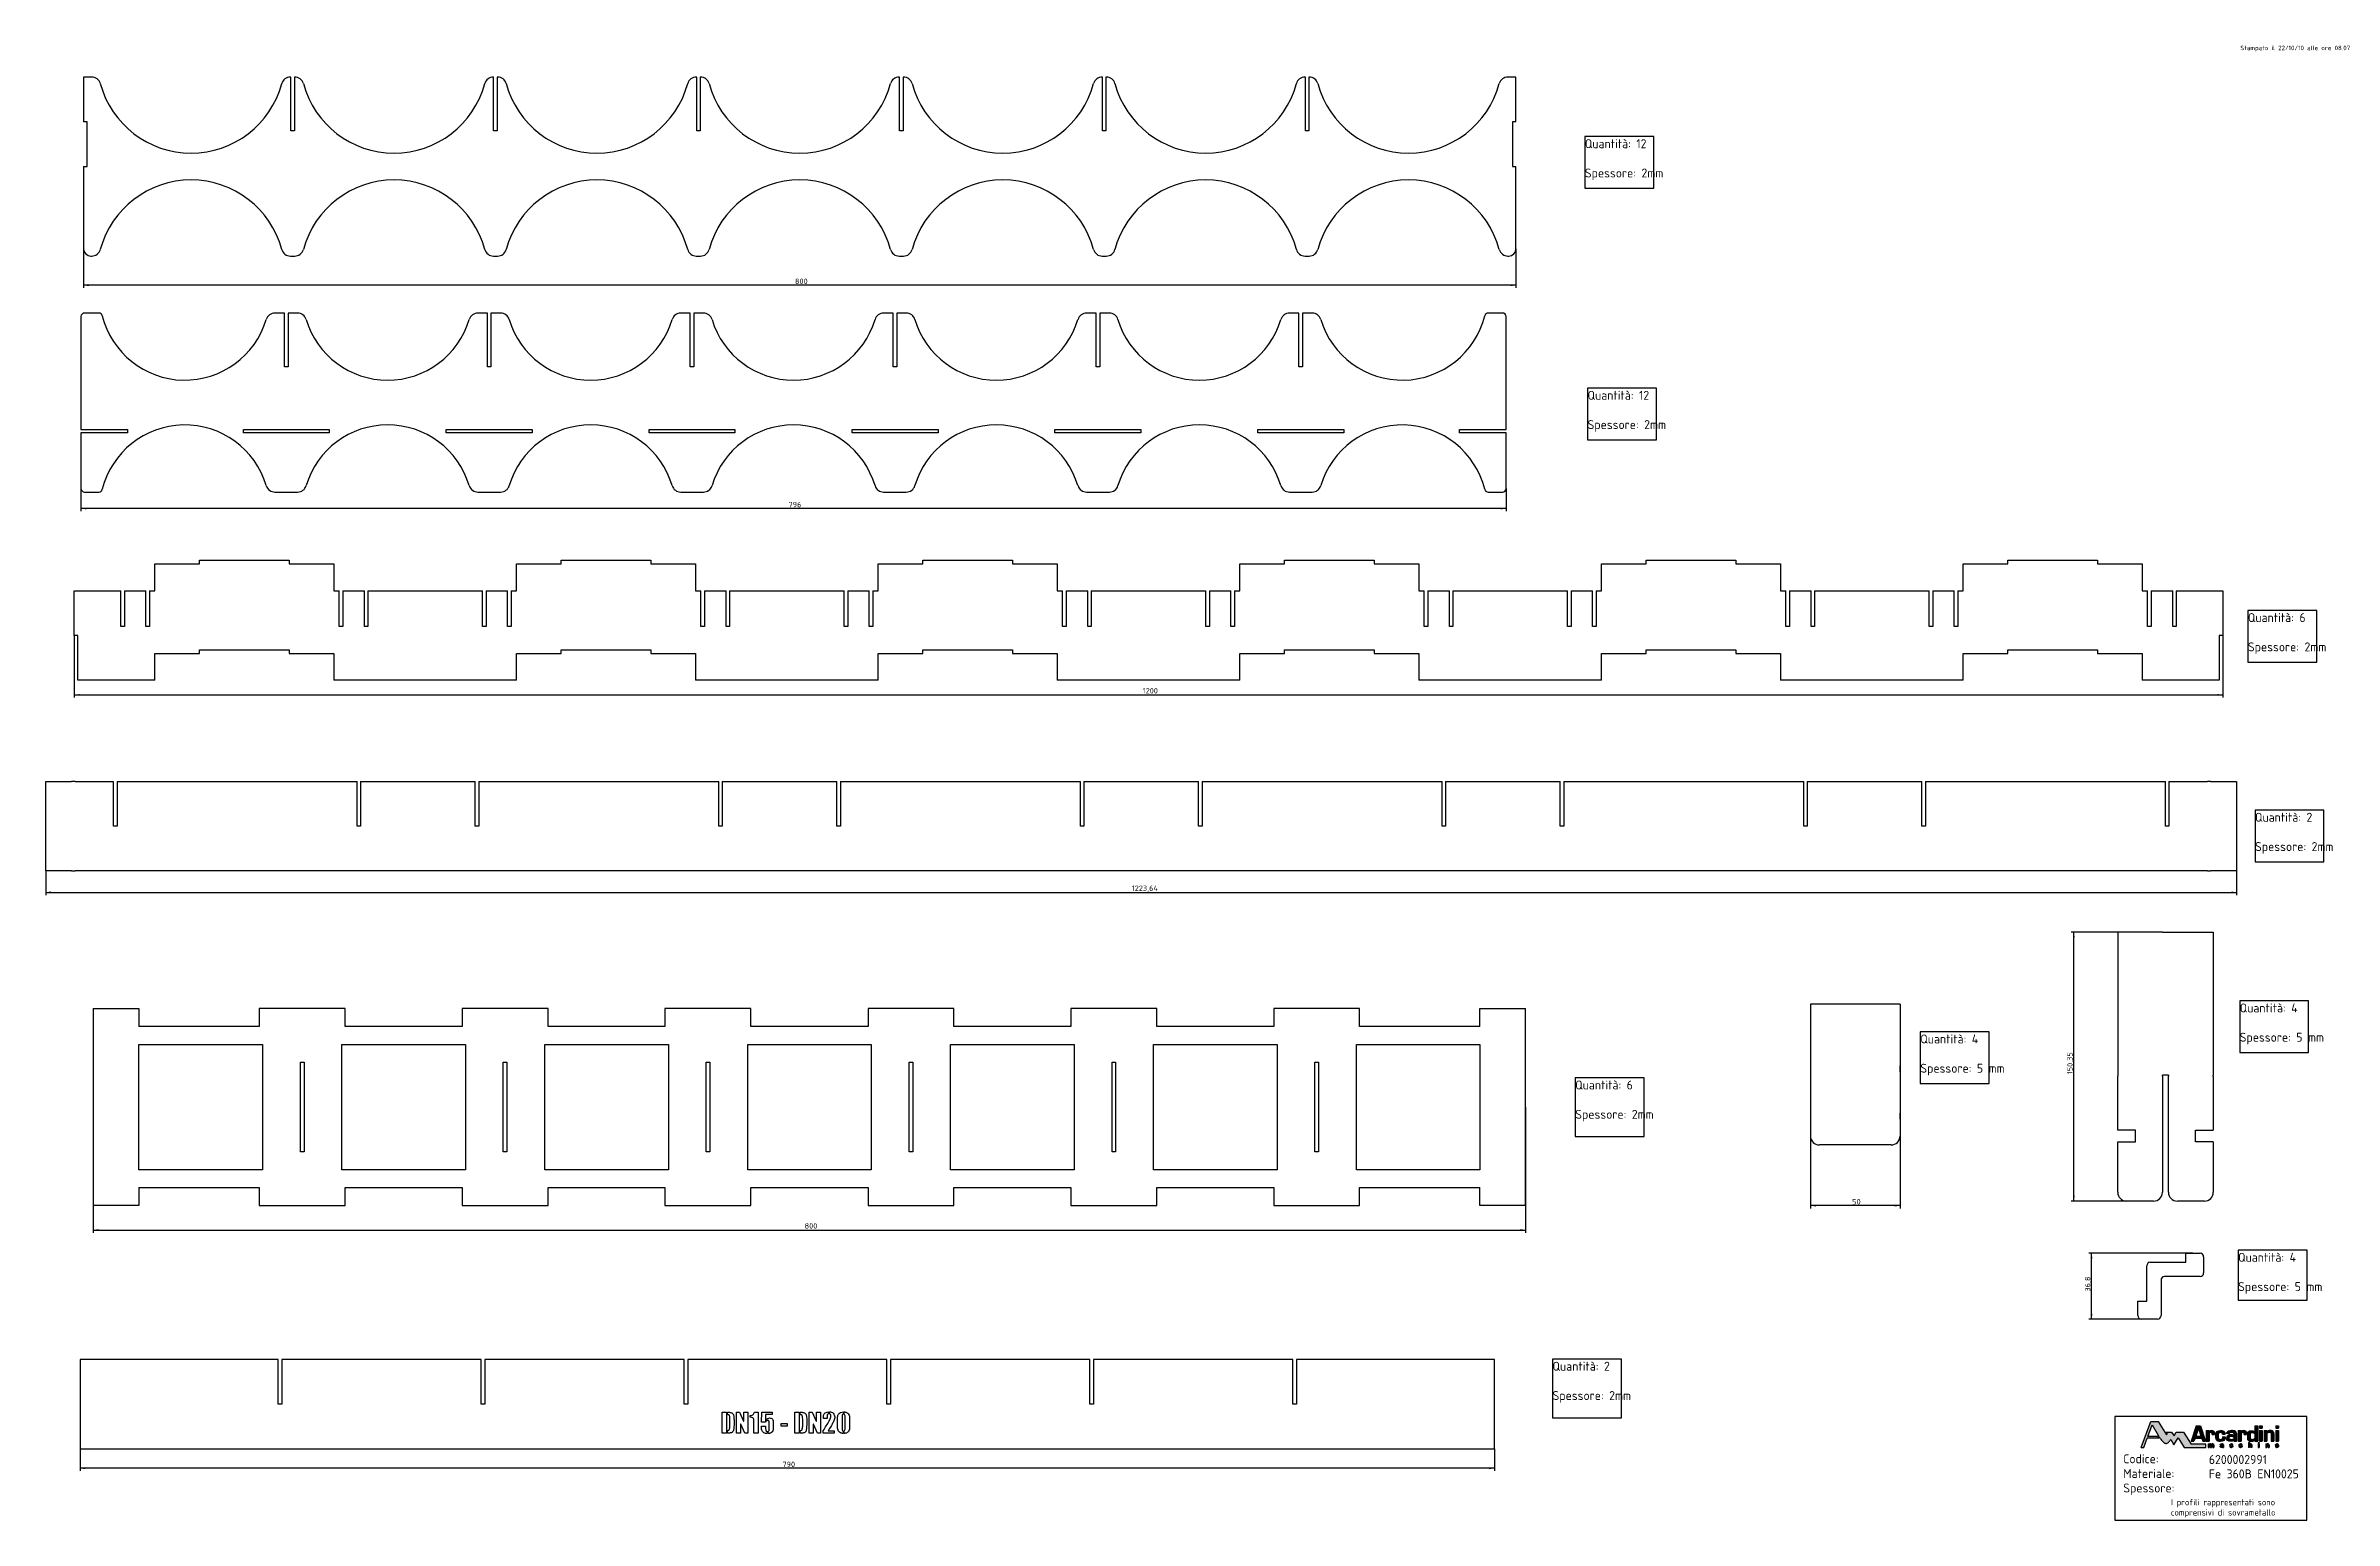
# Model space of a CAD drawing. Header units: millimetres. Extents: x 22 to 1300, y 12 to 835.
import ezdxf
from ezdxf.enums import TextEntityAlignment as Align

# ---------------------------------------------------------------- set-up
doc = ezdxf.new("R2010")
doc.units = ezdxf.units.MM
for name, color, linetype in [('6200002991_1', 7, 'Continuous'), ('6200002991_2', 7, 'Continuous'), ('6200002991_3', 7, 'Continuous'), ('6200002991_4', 7, 'Continuous'), ('6200002991_5', 7, 'Continuous'), ('6200002991_6', 7, 'Continuous'), ('6200002991_7', 7, 'Continuous'), ('6200002991_8', 7, 'Continuous'), ('6200002991_9', 7, 'Continuous'), ('Default', 7, 'Continuous'), ('Predefinito', 7, 'Continuous')]:
    doc.layers.add(name, color=color, linetype=linetype)
doc.styles.add('SEACAD_seiso_ttf', font='seiso.ttf')
doc.dimstyles.new('Arcardini', dxfattribs={"dimtxt": 3, "dimasz": 3, "dimexe": 1.5, "dimexo": 0, "dimgap": 1.5, "dimtad": 1, "dimtxsty": 'SEACAD_seiso_ttf', "dimblk1": '_SE_FILLED', "dimblk2": '_SE_FILLED', "dimsah": 1, "dimcen": 1.5, "dimazin": 0, "dimtfac": 1, "dimtmove": 0, "dimatfit": 3, "dimfxl": 1, "dimtolj": 1, "dimarcsym": 0})

msp = doc.modelspace()

# ---------------------------------------------------------------- texts
at = {"layer": 'Default', "color": 7, "linetype": 'Continuous', "style": 'SEACAD_seiso_ttf'}
for s, p in [('Quantità: 12', (881.384, 783.166)), ('Spessore: 2mm', (881.384, 766.802)), ('Quantità: 12', (882.895, 642.635)), ('Spessore: 2mm', (882.895, 626.271)), ('Quantità: 6', (1251.712, 518.477)), ('Spessore: 2mm', (1251.712, 502.113)), ('Quantità: 2', (1255.683, 406.944)), ('Spessore: 2mm', (1255.683, 390.58)), ('Quantità: 4', (1247.129, 300.438)), ('Quantità: 4', (1068.742, 283.119)), ('Spessore: 5 mm', (1247.129, 284.074)), ('Quantità: 6', (875.99, 257.387)), ('Spessore: 5 mm', (1068.742, 266.755)), ('Spessore: 2mm', (875.99, 241.024)), ('Quantità: 4', (1246.23, 161.147)), ('Spessore: 5 mm', (1246.23, 144.783)), ('Quantità: 2', (863.324, 100.301)), ('Spessore: 2mm', (863.324, 83.938))]:
    msp.add_text(s, height=5, dxfattribs=at).set_placement(p, align=Align.TOP_LEFT)

# ---------------------------------------------------------------- blocks, each defined once
blk = doc.blocks.new('SEANNOT_GROUP')
at = {"layer": 'Default', "color": 5, "linetype": 'Continuous', "style": 'SEACAD_seiso_ttf'}
blk.add_text('Stampato il 22/10/10 alle ore 08.07', height=2.5, dxfattribs=at).set_placement((1247.5, 835.4), align=Align.TOP_LEFT)
blk = doc.blocks.new('Tabella materiale')
at = {"layer": 'Predefinito', "linetype": 'Continuous'}
h = blk.add_hatch(color=7, dxfattribs=at)
edge = h.paths.add_edge_path()
edge.add_spline(control_points=[(-82.9, 47.2), (-82.8, 47), (-82.6, 46.7), (-82.3, 46.2), (-81.8, 45.6), (-81.1, 44.8), (-80.4, 44), (-79.7, 43.3), (-79.1, 42.9), (-78.3, 42.8), (-77.5, 43.2), (-76.8, 44), (-76.3, 44.6), (-76, 45.1)], knot_values=[0, 0, 0, 0, 0.072456, 0.109125, 0.18158, 0.30627, 0.434942, 0.514614, 0.585355, 0.662457, 0.745834, 0.834776, 1, 1, 1, 1], degree=3, periodic=0)
edge.add_line((-76, 45.1), (-74.2, 42.1))
edge.add_line((-74.2, 42.1), (-71.9, 46.1))
edge.add_line((-71.9, 46.1), (-68.5, 40.7))
edge.add_line((-68.5, 40.7), (-56.4, 40.7))
edge.add_line((-56.4, 40.7), (-56.4, 42.5))
edge.add_line((-56.4, 42.5), (-64.6, 42.5))
edge.add_line((-64.6, 42.5), (-68.8, 49.2))
edge.add_line((-68.8, 49.2), (-72.9, 49.2))
edge.add_line((-72.9, 49.2), (-74.1, 47.1))
edge.add_line((-74.1, 47.1), (-75.5, 49.2))
edge.add_line((-75.5, 49.2), (-78.6, 49.2))
edge.add_line((-78.6, 49.2), (-77.9, 48.2))
edge.add_line((-77.9, 48.2), (-78.3, 47.7))
edge.add_line((-78.3, 47.7), (-83, 55.1))
edge.add_line((-83, 55.1), (-87.1, 55.1))
edge.add_line((-87.1, 55.1), (-92.5, 40.7))
edge.add_line((-92.5, 40.7), (-91.1, 40.7))
edge.add_line((-91.1, 40.7), (-89.2, 45.8))
edge.add_line((-89.2, 45.8), (-82.6, 45.8))
edge.add_line((-82.6, 45.8), (-83.4, 46.8))
edge.add_line((-83.4, 46.8), (-88.8, 46.8))
edge.add_line((-88.8, 46.8), (-86.4, 53.2))
edge.add_line((-86.4, 53.2), (-82.9, 47.2))
h = blk.add_hatch(color=30, dxfattribs=at)
h.paths.add_polyline_path([(-64.6, 44.1), (-63, 44.1), (-62.4, 45.7), (-58.6, 45.7), (-58.1, 44.1), (-56.5, 44.1), (-59.3, 52.7), (-61.7, 52.7)])
h.paths.add_polyline_path([(-60.5, 51.4), (-62, 46.9), (-59.1, 46.9)])
h = blk.add_hatch(color=7, dxfattribs=at)
edge = h.paths.add_edge_path()
edge.add_spline(control_points=[(-29, 49.2), (-29.2, 49.4), (-29.3, 49.6), (-30, 50), (-30.4, 50), (-31.1, 50.1), (-31.7, 50), (-32.3, 49.7), (-32.5, 49.6), (-33, 49.1), (-33.1, 48.8), (-33.1, 48.5)], knot_values=[0, 0, 0, 0, 0.064273, 0.064273, 0.168596, 0.168596, 0.44034, 0.44034, 0.749369, 0.749369, 1, 1, 1, 1], degree=3, periodic=0)
edge.add_line((-33.1, 48.5), (-33.1, 45.7))
edge.add_spline(control_points=[(-33.1, 45.7), (-33.1, 45.3), (-33, 45), (-32.5, 44.5), (-32.3, 44.4), (-31.7, 44.1), (-31.1, 44), (-30.4, 44.1), (-30, 44.2), (-29.3, 44.6), (-29.2, 44.7), (-29, 44.9)], knot_values=[0, 0, 0, 0, 0.250632, 0.250632, 0.55966, 0.55966, 0.831404, 0.831404, 0.935727, 0.935727, 1, 1, 1, 1], degree=3, periodic=0)
edge.add_line((-29, 44.9), (-29, 44.1))
edge.add_line((-29, 44.1), (-27.4, 44.1))
edge.add_line((-27.4, 44.1), (-27.4, 52.7))
edge.add_line((-27.4, 52.7), (-29, 52.7))
edge.add_line((-29, 52.7), (-29, 49.2))
edge = h.paths.add_edge_path()
edge.add_spline(control_points=[(-29, 48.3), (-29.3, 48.6), (-29.5, 48.8), (-30, 49), (-30.2, 49), (-30.5, 49), (-30.9, 49), (-31.4, 48.6), (-31.6, 48.2), (-31.6, 48)], knot_values=[0, 0, 0, 0, 0.382594, 0.382594, 0.473648, 0.473648, 0.637721, 0.835927, 1, 1, 1, 1], degree=3, periodic=0)
edge.add_line((-31.6, 48), (-31.6, 46.1))
edge.add_spline(control_points=[(-31.6, 46.1), (-31.6, 45.9), (-31.4, 45.5), (-30.9, 45.1), (-30.5, 45.1), (-30.2, 45.1), (-30, 45.2), (-29.5, 45.3), (-29.3, 45.5), (-29, 45.8)], knot_values=[0, 0, 0, 0, 0.164073, 0.362279, 0.526352, 0.526352, 0.617406, 0.617406, 1, 1, 1, 1], degree=3, periodic=0)
edge.add_line((-29, 45.8), (-29, 48.3))
for color, points in [(7, [(-24.9, 51.5), (-24.9, 52.7), (-26.4, 52.7), (-26.4, 51.5)]), (7, [(-15.8, 51.5), (-15.8, 52.7), (-17.3, 52.7), (-17.3, 51.5)]), (30, [(-26.6, 43.1), (-26.6, 43.5), (-27.1, 43.5), (-27.1, 43.1)]), (30, [(-26.6, 40.7), (-26.6, 42.6), (-27.1, 42.6), (-27.1, 40.7)]), (7, [(-24.9, 44.1), (-24.9, 50.1), (-26.4, 50.1), (-26.4, 44.1)]), (7, [(-15.8, 44.1), (-15.8, 50.1), (-17.3, 50.1), (-17.3, 44.1)])]:
    blk.add_hatch(color=color, dxfattribs=at).paths.add_polyline_path(points)
h = blk.add_hatch(color=7, dxfattribs=at)
edge = h.paths.add_edge_path()
edge.add_line((-54.6, 50.1), (-56.2, 50.1))
edge.add_line((-56.2, 50.1), (-56.2, 44.1))
edge.add_line((-56.2, 44.1), (-54.6, 44.1))
edge.add_line((-54.6, 44.1), (-54.6, 48.5))
edge.add_spline(control_points=[(-54.6, 48.5), (-54.4, 48.8), (-53.9, 49.1), (-53.3, 49.1), (-53, 48.8), (-52.9, 48.6), (-52.9, 48.5), (-52.9, 48.4)], knot_values=[0, 0, 0, 0, 0.471891, 0.68399, 0.800957, 0.883033, 1, 1, 1, 1], degree=3, periodic=0)
edge.add_line((-52.9, 48.4), (-52.9, 47.8))
edge.add_line((-52.9, 47.8), (-51.5, 47.8))
edge.add_line((-51.5, 47.8), (-51.5, 48.7))
edge.add_spline(control_points=[(-51.5, 48.7), (-51.5, 48.8), (-51.5, 49.1), (-51.7, 49.5), (-51.9, 49.7), (-52.3, 50), (-52.7, 50.1), (-53.7, 50), (-54.2, 49.8), (-54.6, 49.3)], knot_values=[0, 0, 0, 0, 0.111958, 0.186115, 0.298073, 0.298073, 0.570642, 0.570642, 1, 1, 1, 1], degree=3, periodic=0)
edge.add_line((-54.6, 49.3), (-54.6, 50.1))
h = blk.add_hatch(color=30, dxfattribs=at)
edge = h.paths.add_edge_path()
edge.add_spline(control_points=[(-54.5, 42), (-54.5, 42.1), (-54.4, 42.2), (-54.3, 42.2), (-54.2, 42.3), (-54.1, 42.3), (-53.9, 42.3), (-53.9, 42.3), (-53.8, 42.2), (-53.8, 42.2), (-53.8, 42.1), (-53.8, 42.1), (-53.8, 42.1)], knot_values=[0, 0, 0, 0, 0.186643, 0.382888, 0.382888, 0.646021, 0.646021, 0.840467, 0.840467, 0.901185, 0.940337, 1, 1, 1, 1], degree=3, periodic=0)
edge.add_line((-53.8, 42.1), (-53.8, 40.7))
edge.add_line((-53.8, 40.7), (-53.3, 40.7))
edge.add_line((-53.3, 40.7), (-53.3, 42))
edge.add_spline(control_points=[(-53.3, 42), (-53.2, 42.1), (-53.2, 42.2), (-53.1, 42.2), (-52.9, 42.3), (-52.8, 42.3), (-52.7, 42.3), (-52.6, 42.3), (-52.5, 42.2), (-52.5, 42.2), (-52.5, 42.1), (-52.5, 42.1), (-52.5, 42.1)], knot_values=[0, 0, 0, 0, 0.186643, 0.382888, 0.382888, 0.646021, 0.646021, 0.840467, 0.840467, 0.901185, 0.940337, 1, 1, 1, 1], degree=3, periodic=0)
edge.add_line((-52.5, 42.1), (-52.5, 40.7))
edge.add_line((-52.5, 40.7), (-52, 40.7))
edge.add_line((-52, 40.7), (-52, 42.1))
edge.add_spline(control_points=[(-52, 42.1), (-52, 42.1), (-52, 42.2), (-52, 42.2), (-52, 42.3), (-52.1, 42.4), (-52.2, 42.5), (-52.4, 42.6), (-52.6, 42.6), (-52.8, 42.6), (-52.9, 42.6), (-53.1, 42.5), (-53.2, 42.4), (-53.3, 42.3)], knot_values=[0, 0, 0, 0, 0.064625, 0.098773, 0.166316, 0.166316, 0.336686, 0.336686, 0.608643, 0.608643, 0.791332, 0.791332, 1, 1, 1, 1], degree=3, periodic=0)
edge.add_spline(control_points=[(-53.3, 42.3), (-53.3, 42.3), (-53.3, 42.3), (-53.4, 42.4), (-53.4, 42.5), (-53.7, 42.6), (-53.8, 42.6), (-54.1, 42.6), (-54.2, 42.6), (-54.4, 42.5), (-54.5, 42.4), (-54.5, 42.4)], knot_values=[0, 0, 0, 0, 0.018174, 0.018174, 0.226593, 0.226593, 0.559286, 0.559286, 0.782775, 0.782775, 1, 1, 1, 1], degree=3, periodic=0)
edge.add_line((-54.5, 42.4), (-54.5, 42.6))
edge.add_line((-54.5, 42.6), (-55, 42.6))
edge.add_line((-55, 42.6), (-55, 40.7))
edge.add_line((-55, 40.7), (-54.5, 40.7))
edge.add_line((-54.5, 40.7), (-54.5, 42))
h = blk.add_hatch(color=7, dxfattribs=at)
edge = h.paths.add_edge_path()
edge.add_spline(control_points=[(-48.2, 50.1), (-48.9, 50.1), (-49.5, 49.9), (-50.1, 49.6), (-50.3, 49.5), (-50.6, 49.1), (-50.7, 49), (-50.9, 48.6), (-50.9, 48.4), (-50.9, 48.1)], knot_values=[0, 0, 0, 0, 0.225346, 0.225346, 0.504433, 0.504433, 0.720913, 0.720913, 1, 1, 1, 1], degree=3, periodic=0)
edge.add_line((-50.9, 48.1), (-50.9, 46.1))
edge.add_spline(control_points=[(-50.9, 46.1), (-50.9, 45.8), (-50.9, 45.6), (-50.7, 45.2), (-50.6, 45), (-50.3, 44.7), (-50.1, 44.5), (-49.5, 44.3), (-48.9, 44.1), (-48.2, 44.1)], knot_values=[0, 0, 0, 0, 0.279087, 0.279087, 0.495567, 0.495567, 0.774654, 0.774654, 1, 1, 1, 1], degree=3, periodic=0)
edge.add_spline(control_points=[(-48.2, 44.1), (-47.5, 44.1), (-46.9, 44.3), (-46.3, 44.5), (-46.1, 44.7), (-45.8, 45), (-45.7, 45.2), (-45.5, 45.6), (-45.5, 45.8), (-45.5, 46.1)], knot_values=[0, 0, 0, 0, 0.225346, 0.225346, 0.504433, 0.504433, 0.720913, 0.720913, 1, 1, 1, 1], degree=3, periodic=0)
edge.add_line((-45.5, 46.1), (-45.5, 46.5))
edge.add_line((-45.5, 46.5), (-47, 46.5))
edge.add_line((-47, 46.5), (-47, 46.1))
edge.add_spline(control_points=[(-47, 46.1), (-47, 45.9), (-47, 45.7), (-47.2, 45.3), (-47.4, 45.2), (-47.8, 45.1), (-48, 45), (-48.2, 45)], knot_values=[0, 0, 0, 0, 0.227545, 0.410655, 0.6382, 0.6382, 1, 1, 1, 1], degree=3, periodic=0)
edge.add_spline(control_points=[(-48.2, 45), (-48.4, 45), (-48.6, 45.1), (-48.9, 45.2), (-49.2, 45.3), (-49.4, 45.7), (-49.4, 45.9), (-49.4, 46.1)], knot_values=[0, 0, 0, 0, 0.3618, 0.3618, 0.589345, 0.772455, 1, 1, 1, 1], degree=3, periodic=0)
edge.add_line((-49.4, 46.1), (-49.4, 48.1))
edge.add_spline(control_points=[(-49.4, 48.1), (-49.4, 48.2), (-49.4, 48.5), (-49.2, 48.8), (-48.9, 48.9), (-48.6, 49.1), (-48.4, 49.1), (-48.2, 49.1)], knot_values=[0, 0, 0, 0, 0.227545, 0.410655, 0.6382, 0.6382, 1, 1, 1, 1], degree=3, periodic=0)
edge.add_spline(control_points=[(-48.2, 49.1), (-48, 49.1), (-47.8, 49.1), (-47.4, 48.9), (-47.2, 48.8), (-47, 48.5), (-47, 48.2), (-47, 48.1)], knot_values=[0, 0, 0, 0, 0.3618, 0.3618, 0.589345, 0.772455, 1, 1, 1, 1], degree=3, periodic=0)
edge.add_line((-47, 48.1), (-45.5, 48.1))
edge.add_spline(control_points=[(-45.5, 48.1), (-45.5, 48.4), (-45.5, 48.6), (-45.7, 49), (-45.8, 49.1), (-46.1, 49.5), (-46.3, 49.6), (-46.9, 49.9), (-47.5, 50.1), (-48.2, 50.1)], knot_values=[0, 0, 0, 0, 0.279087, 0.279087, 0.495567, 0.495567, 0.774654, 0.774654, 1, 1, 1, 1], degree=3, periodic=0)
h = blk.add_hatch(color=30, dxfattribs=at)
edge = h.paths.add_edge_path()
edge.add_spline(control_points=[(-47.5, 42.6), (-47.7, 42.6), (-48, 42.6), (-48.3, 42.4), (-48.4, 42.2), (-48.4, 42.1), (-48.4, 42.1)], knot_values=[0, 0, 0, 0, 0.603015, 0.750828, 0.852187, 1, 1, 1, 1], degree=3, periodic=0)
edge.add_line((-48.4, 42.1), (-47.9, 42.1))
edge.add_spline(control_points=[(-47.9, 42.1), (-47.9, 42.1), (-47.8, 42.2), (-47.8, 42.3), (-47.7, 42.3), (-47.6, 42.3), (-47.5, 42.3), (-47.3, 42.3), (-47.1, 42.2), (-47.1, 42.1)], knot_values=[0, 0, 0, 0, 0.106376, 0.190011, 0.299119, 0.299119, 0.613159, 0.613159, 1, 1, 1, 1], degree=3, periodic=0)
edge.add_line((-47.1, 42.1), (-47.1, 41.7))
edge.add_spline(control_points=[(-47.1, 41.7), (-47.1, 41.7), (-47.1, 41.7), (-47.3, 41.8), (-47.5, 41.9), (-47.8, 41.9), (-47.9, 41.9), (-48, 41.8), (-48.1, 41.8), (-48.3, 41.6), (-48.4, 41.5), (-48.4, 41.3)], knot_values=[0, 0, 0, 0, 0.160283, 0.160283, 0.440496, 0.440496, 0.658424, 0.658424, 0.79535, 0.79535, 1, 1, 1, 1], degree=3, periodic=0)
edge.add_spline(control_points=[(-48.4, 41.3), (-48.4, 41.1), (-48.3, 41), (-48.1, 40.8), (-48, 40.7), (-47.9, 40.7), (-47.8, 40.7), (-47.5, 40.7), (-47.3, 40.7), (-47.1, 40.8), (-47.1, 40.8), (-47.1, 40.9)], knot_values=[0, 0, 0, 0, 0.20465, 0.20465, 0.341576, 0.341576, 0.559504, 0.559504, 0.839717, 0.839717, 1, 1, 1, 1], degree=3, periodic=0)
edge.add_line((-47.1, 40.9), (-47.1, 40.7))
edge.add_line((-47.1, 40.7), (-46.6, 40.7))
edge.add_line((-46.6, 40.7), (-46.6, 42.1))
edge.add_spline(control_points=[(-46.6, 42.1), (-46.6, 42.1), (-46.6, 42.2), (-46.6, 42.3), (-46.7, 42.4), (-46.9, 42.6), (-47.2, 42.6), (-47.5, 42.6)], knot_values=[0, 0, 0, 0, 0.147813, 0.147813, 0.249172, 0.396985, 1, 1, 1, 1], degree=3, periodic=0)
edge = h.paths.add_edge_path()
edge.add_spline(control_points=[(-47.1, 41.4), (-47.1, 41.4), (-47.1, 41.4), (-47.1, 41.4), (-47.1, 41.5), (-47.2, 41.5), (-47.3, 41.6), (-47.6, 41.6), (-47.7, 41.6), (-47.8, 41.5), (-47.9, 41.5), (-47.9, 41.4), (-48, 41.3), (-48, 41.3)], knot_values=[0, 0, 0, 0, 0.039789, 0.065273, 0.109082, 0.109082, 0.419153, 0.419153, 0.680288, 0.680288, 0.833098, 0.833098, 1, 1, 1, 1], degree=3, periodic=0)
edge.add_spline(control_points=[(-48, 41.3), (-48, 41.2), (-47.9, 41.1), (-47.9, 41.1), (-47.8, 41), (-47.7, 41), (-47.6, 41), (-47.3, 41), (-47.2, 41), (-47.1, 41.1), (-47.1, 41.1), (-47.1, 41.1), (-47.1, 41.2), (-47.1, 41.2)], knot_values=[0, 0, 0, 0, 0.166902, 0.166902, 0.319712, 0.319712, 0.580847, 0.580847, 0.890918, 0.890918, 0.934727, 0.960211, 1, 1, 1, 1], degree=3, periodic=0)
edge.add_line((-47.1, 41.2), (-47.1, 41.4))
h = blk.add_hatch(color=7, dxfattribs=at)
edge = h.paths.add_edge_path()
edge.add_spline(control_points=[(-42, 50.1), (-42.8, 50.1), (-43.8, 50), (-44.5, 49.3), (-44.8, 48.8), (-44.8, 48.6), (-44.8, 48.4)], knot_values=[0, 0, 0, 0, 0.603015, 0.750828, 0.852187, 1, 1, 1, 1], degree=3, periodic=0)
edge.add_line((-44.8, 48.4), (-43.2, 48.4))
edge.add_spline(control_points=[(-43.2, 48.4), (-43.2, 48.5), (-43.2, 48.7), (-43, 49), (-42.8, 49.1), (-42.4, 49.2), (-42, 49.2), (-41.3, 49.1), (-40.9, 48.9), (-40.8, 48.4)], knot_values=[0, 0, 0, 0, 0.106376, 0.190011, 0.299119, 0.299119, 0.613159, 0.613159, 1, 1, 1, 1], degree=3, periodic=0)
edge.add_line((-40.8, 48.4), (-40.8, 47.2))
edge.add_spline(control_points=[(-40.8, 47.2), (-41, 47.3), (-40.9, 47.3), (-41.5, 47.6), (-42, 47.7), (-42.8, 47.7), (-43.2, 47.7), (-43.8, 47.6), (-44.1, 47.4), (-44.7, 46.9), (-44.8, 46.5), (-44.8, 45.9)], knot_values=[0, 0, 0, 0, 0.160283, 0.160283, 0.440496, 0.440496, 0.658424, 0.658424, 0.79535, 0.79535, 1, 1, 1, 1], degree=3, periodic=0)
edge.add_spline(control_points=[(-44.8, 45.9), (-44.8, 45.3), (-44.7, 44.9), (-44.1, 44.4), (-43.8, 44.2), (-43.2, 44.1), (-42.8, 44.1), (-42, 44.1), (-41.5, 44.2), (-40.9, 44.6), (-41, 44.5), (-40.8, 44.7)], knot_values=[0, 0, 0, 0, 0.20465, 0.20465, 0.341576, 0.341576, 0.559504, 0.559504, 0.839717, 0.839717, 1, 1, 1, 1], degree=3, periodic=0)
edge.add_line((-40.8, 44.7), (-40.8, 44.1))
edge.add_line((-40.8, 44.1), (-39.3, 44.1))
edge.add_line((-39.3, 44.1), (-39.3, 48.4))
edge.add_spline(control_points=[(-39.3, 48.4), (-39.3, 48.6), (-39.3, 48.7), (-39.4, 49), (-39.5, 49.3), (-40.3, 50), (-41.2, 50.1), (-42, 50.1)], knot_values=[0, 0, 0, 0, 0.147813, 0.147813, 0.249172, 0.396985, 1, 1, 1, 1], degree=3, periodic=0)
edge = h.paths.add_edge_path()
edge.add_spline(control_points=[(-40.8, 46.2), (-40.8, 46.2), (-40.8, 46.3), (-40.9, 46.4), (-40.9, 46.5), (-41.2, 46.8), (-41.6, 46.8), (-42.3, 46.9), (-42.6, 46.8), (-43.1, 46.7), (-43.2, 46.6), (-43.4, 46.3), (-43.5, 46.1), (-43.5, 45.9)], knot_values=[0, 0, 0, 0, 0.039789, 0.065273, 0.109082, 0.109082, 0.419153, 0.419153, 0.680288, 0.680288, 0.833098, 0.833098, 1, 1, 1, 1], degree=3, periodic=0)
edge.add_spline(control_points=[(-43.5, 45.9), (-43.5, 45.7), (-43.4, 45.5), (-43.2, 45.2), (-43.1, 45.1), (-42.6, 45), (-42.3, 45), (-41.6, 45), (-41.2, 45.1), (-40.9, 45.3), (-40.9, 45.4), (-40.8, 45.5), (-40.8, 45.6), (-40.8, 45.6)], knot_values=[0, 0, 0, 0, 0.166902, 0.166902, 0.319712, 0.319712, 0.580847, 0.580847, 0.890918, 0.890918, 0.934727, 0.960211, 1, 1, 1, 1], degree=3, periodic=0)
edge.add_line((-40.8, 45.6), (-40.8, 46.2))
h = blk.add_hatch(color=30, dxfattribs=at)
edge = h.paths.add_edge_path()
edge.add_spline(control_points=[(-42.1, 42.6), (-42.1, 42.6), (-42.1, 42.6), (-42.4, 42.6), (-42.6, 42.6), (-42.7, 42.5), (-42.8, 42.4), (-42.9, 42.3), (-42.9, 42.3), (-43, 42.1), (-43, 42.1), (-43, 42)], knot_values=[0, 0, 0, 0, 0.000329, 0.000329, 0.225584, 0.225584, 0.504585, 0.504585, 0.720999, 0.720999, 1, 1, 1, 1], degree=3, periodic=0)
edge.add_line((-43, 42), (-43, 41.3))
edge.add_spline(control_points=[(-43, 41.3), (-43, 41.2), (-43, 41.2), (-42.9, 41), (-42.9, 41), (-42.8, 40.9), (-42.7, 40.8), (-42.6, 40.7), (-42.4, 40.7), (-42.1, 40.7), (-42.1, 40.7), (-42.1, 40.7)], knot_values=[0, 0, 0, 0, 0.279002, 0.279002, 0.495415, 0.495415, 0.774416, 0.774416, 0.999671, 0.999671, 1, 1, 1, 1], degree=3, periodic=0)
edge.add_spline(control_points=[(-42.1, 40.7), (-42.1, 40.7), (-42.1, 40.7), (-41.9, 40.7), (-41.7, 40.7), (-41.5, 40.8), (-41.5, 40.9), (-41.4, 41), (-41.3, 41), (-41.3, 41.2), (-41.3, 41.2), (-41.3, 41.3)], knot_values=[0, 0, 0, 0, 0.000329, 0.000329, 0.225584, 0.225584, 0.504585, 0.504585, 0.720999, 0.720999, 1, 1, 1, 1], degree=3, periodic=0)
edge.add_line((-41.3, 41.3), (-41.3, 41.5))
edge.add_line((-41.3, 41.5), (-41.7, 41.5))
edge.add_line((-41.7, 41.5), (-41.7, 41.3))
edge.add_spline(control_points=[(-41.7, 41.3), (-41.7, 41.3), (-41.8, 41.2), (-41.8, 41.1), (-41.9, 41.1), (-42, 41), (-42.1, 41), (-42.1, 41)], knot_values=[0, 0, 0, 0, 0.227545, 0.410655, 0.6382, 0.6382, 1, 1, 1, 1], degree=3, periodic=0)
edge.add_spline(control_points=[(-42.1, 41), (-42.2, 41), (-42.3, 41), (-42.4, 41.1), (-42.4, 41.1), (-42.5, 41.2), (-42.5, 41.3), (-42.5, 41.3)], knot_values=[0, 0, 0, 0, 0.3618, 0.3618, 0.589345, 0.772455, 1, 1, 1, 1], degree=3, periodic=0)
edge.add_line((-42.5, 41.3), (-42.5, 42))
edge.add_spline(control_points=[(-42.5, 42), (-42.5, 42), (-42.5, 42.1), (-42.4, 42.2), (-42.4, 42.2), (-42.3, 42.3), (-42.2, 42.3), (-42.1, 42.3)], knot_values=[0, 0, 0, 0, 0.227545, 0.410655, 0.6382, 0.6382, 1, 1, 1, 1], degree=3, periodic=0)
edge.add_spline(control_points=[(-42.1, 42.3), (-42.1, 42.3), (-42, 42.3), (-41.9, 42.2), (-41.8, 42.2), (-41.8, 42.1), (-41.7, 42), (-41.7, 42)], knot_values=[0, 0, 0, 0, 0.3618, 0.3618, 0.589345, 0.772455, 1, 1, 1, 1], degree=3, periodic=0)
edge.add_line((-41.7, 42), (-41.3, 42))
edge.add_spline(control_points=[(-41.3, 42), (-41.3, 42.1), (-41.3, 42.1), (-41.3, 42.3), (-41.4, 42.3), (-41.5, 42.4), (-41.5, 42.5), (-41.7, 42.6), (-41.9, 42.6), (-42.1, 42.6), (-42.1, 42.6), (-42.1, 42.6)], knot_values=[0, 0, 0, 0, 0.279001, 0.279001, 0.495415, 0.495415, 0.774416, 0.774416, 0.999671, 0.999671, 1, 1, 1, 1], degree=3, periodic=0)
h = blk.add_hatch(color=7, dxfattribs=at)
edge = h.paths.add_edge_path()
edge.add_line((-36.7, 50.1), (-38.3, 50.1))
edge.add_line((-38.3, 50.1), (-38.3, 44.1))
edge.add_line((-38.3, 44.1), (-36.7, 44.1))
edge.add_line((-36.7, 44.1), (-36.7, 48.5))
edge.add_spline(control_points=[(-36.7, 48.5), (-36.5, 48.8), (-36, 49.1), (-35.4, 49.1), (-35.1, 48.8), (-35, 48.6), (-35, 48.5), (-35, 48.4)], knot_values=[0, 0, 0, 0, 0.471891, 0.68399, 0.800957, 0.883033, 1, 1, 1, 1], degree=3, periodic=0)
edge.add_line((-35, 48.4), (-35, 47.8))
edge.add_line((-35, 47.8), (-33.6, 47.8))
edge.add_line((-33.6, 47.8), (-33.6, 48.7))
edge.add_spline(control_points=[(-33.6, 48.7), (-33.6, 48.8), (-33.6, 49.1), (-33.8, 49.5), (-34, 49.7), (-34.4, 50), (-34.8, 50.1), (-35.8, 50), (-36.3, 49.8), (-36.7, 49.3)], knot_values=[0, 0, 0, 0, 0.111958, 0.186115, 0.298073, 0.298073, 0.570642, 0.570642, 1, 1, 1, 1], degree=3, periodic=0)
edge.add_line((-36.7, 49.3), (-36.7, 50.1))
h = blk.add_hatch(color=30, dxfattribs=at)
edge = h.paths.add_edge_path()
edge.add_spline(control_points=[(-37, 42.6), (-37, 42.6), (-37, 42.6), (-37.2, 42.6), (-37.4, 42.6), (-37.6, 42.5), (-37.7, 42.4), (-37.7, 42.3), (-37.8, 42.3), (-37.8, 42.1), (-37.9, 42.1), (-37.9, 42)], knot_values=[0, 0, 0, 0, 0.000329, 0.000329, 0.225584, 0.225584, 0.504585, 0.504585, 0.720999, 0.720999, 1, 1, 1, 1], degree=3, periodic=0)
edge.add_line((-37.9, 42), (-37.9, 41.3))
edge.add_spline(control_points=[(-37.9, 41.3), (-37.9, 41.2), (-37.8, 41.2), (-37.8, 41), (-37.7, 41), (-37.7, 40.9), (-37.6, 40.8), (-37.4, 40.7), (-37.2, 40.7), (-37, 40.7), (-37, 40.7), (-37, 40.7)], knot_values=[0, 0, 0, 0, 0.279002, 0.279002, 0.495415, 0.495415, 0.774416, 0.774416, 0.999671, 0.999671, 1, 1, 1, 1], degree=3, periodic=0)
edge.add_spline(control_points=[(-37, 40.7), (-37, 40.7), (-37, 40.7), (-36.7, 40.7), (-36.6, 40.7), (-36.4, 40.8), (-36.3, 40.9), (-36.2, 41), (-36.2, 41), (-36.1, 41.2), (-36.1, 41.2), (-36.1, 41.3)], knot_values=[0, 0, 0, 0, 0.000329, 0.000329, 0.225584, 0.225584, 0.504585, 0.504585, 0.720999, 0.720999, 1, 1, 1, 1], degree=3, periodic=0)
edge.add_line((-36.1, 41.3), (-36.1, 41.5))
edge.add_line((-36.1, 41.5), (-36.6, 41.5))
edge.add_line((-36.6, 41.5), (-36.6, 41.3))
edge.add_spline(control_points=[(-36.6, 41.3), (-36.6, 41.3), (-36.6, 41.2), (-36.7, 41.1), (-36.7, 41.1), (-36.8, 41), (-36.9, 41), (-37, 41)], knot_values=[0, 0, 0, 0, 0.227545, 0.410655, 0.6382, 0.6382, 1, 1, 1, 1], degree=3, periodic=0)
edge.add_spline(control_points=[(-37, 41), (-37, 41), (-37.1, 41), (-37.2, 41.1), (-37.3, 41.1), (-37.4, 41.2), (-37.4, 41.3), (-37.4, 41.3)], knot_values=[0, 0, 0, 0, 0.3618, 0.3618, 0.589345, 0.772455, 1, 1, 1, 1], degree=3, periodic=0)
edge.add_line((-37.4, 41.3), (-37.4, 42))
edge.add_spline(control_points=[(-37.4, 42), (-37.4, 42), (-37.4, 42.1), (-37.3, 42.2), (-37.2, 42.2), (-37.1, 42.3), (-37, 42.3), (-37, 42.3)], knot_values=[0, 0, 0, 0, 0.227545, 0.410655, 0.6382, 0.6382, 1, 1, 1, 1], degree=3, periodic=0)
edge.add_spline(control_points=[(-37, 42.3), (-36.9, 42.3), (-36.8, 42.3), (-36.7, 42.2), (-36.7, 42.2), (-36.6, 42.1), (-36.6, 42), (-36.6, 42)], knot_values=[0, 0, 0, 0, 0.3618, 0.3618, 0.589345, 0.772455, 1, 1, 1, 1], degree=3, periodic=0)
edge.add_line((-36.6, 42), (-36.1, 42))
edge.add_spline(control_points=[(-36.1, 42), (-36.1, 42.1), (-36.1, 42.1), (-36.2, 42.3), (-36.2, 42.3), (-36.3, 42.4), (-36.4, 42.5), (-36.6, 42.6), (-36.7, 42.6), (-37, 42.6), (-37, 42.6), (-37, 42.6)], knot_values=[0, 0, 0, 0, 0.279001, 0.279001, 0.495415, 0.495415, 0.774416, 0.774416, 0.999671, 0.999671, 1, 1, 1, 1], degree=3, periodic=0)
h = blk.add_hatch(color=30, dxfattribs=at)
edge = h.paths.add_edge_path()
edge.add_line((-32.5, 40.7), (-32, 40.7))
edge.add_line((-32, 40.7), (-32, 42))
edge.add_spline(control_points=[(-32, 42), (-31.9, 42.1), (-31.8, 42.2), (-31.7, 42.3), (-31.6, 42.3), (-31.5, 42.3), (-31.4, 42.3), (-31.2, 42.1), (-31.2, 42), (-31.2, 42)], knot_values=[0, 0, 0, 0, 0.382594, 0.382594, 0.473648, 0.473648, 0.637721, 0.835927, 1, 1, 1, 1], degree=3, periodic=0)
edge.add_line((-31.2, 42), (-31.2, 40.7))
edge.add_line((-31.2, 40.7), (-30.6, 40.7))
edge.add_line((-30.6, 40.7), (-30.6, 42.1))
edge.add_spline(control_points=[(-30.6, 42.1), (-30.6, 42.2), (-30.7, 42.3), (-30.8, 42.5), (-30.9, 42.5), (-31.1, 42.6), (-31.3, 42.6), (-31.5, 42.6), (-31.7, 42.6), (-31.9, 42.5), (-31.9, 42.4), (-32, 42.3)], knot_values=[0, 0, 0, 0, 0.250631, 0.250631, 0.55966, 0.55966, 0.831404, 0.831404, 0.935727, 0.935727, 1, 1, 1, 1], degree=3, periodic=0)
edge.add_line((-32, 42.3), (-32, 43.4))
edge.add_line((-32, 43.4), (-32.5, 43.4))
edge.add_line((-32.5, 43.4), (-32.5, 40.7))
h = blk.add_hatch(color=7, dxfattribs=at)
edge = h.paths.add_edge_path()
edge.add_spline(control_points=[(-22.3, 48.2), (-22.2, 48.3), (-22, 48.6), (-21.6, 48.9), (-21.2, 49), (-20.9, 49.1), (-20.4, 49), (-20.2, 49), (-20, 48.8), (-20, 48.7), (-19.9, 48.6), (-19.9, 48.5), (-19.9, 48.4)], knot_values=[0, 0, 0, 0, 0.186643, 0.382888, 0.382888, 0.646021, 0.646021, 0.840467, 0.840467, 0.901185, 0.940337, 1, 1, 1, 1], degree=3, periodic=0)
edge.add_line((-19.9, 48.4), (-19.9, 44.1))
edge.add_line((-19.9, 44.1), (-18.4, 44.1))
edge.add_line((-18.4, 44.1), (-18.4, 48.4))
edge.add_spline(control_points=[(-18.4, 48.4), (-18.4, 48.5), (-18.4, 48.6), (-18.4, 48.9), (-18.5, 49.1), (-18.7, 49.5), (-18.9, 49.7), (-19.6, 50.1), (-20.1, 50.1), (-20.9, 50.1), (-21.3, 50), (-21.8, 49.7), (-22.1, 49.5), (-22.3, 49.3)], knot_values=[0, 0, 0, 0, 0.066699, 0.101943, 0.171654, 0.171654, 0.347493, 0.347493, 0.628179, 0.628179, 0.816731, 0.816731, 1, 1, 1, 1], degree=3, periodic=0)
edge.add_line((-22.3, 49.3), (-22.3, 50.1))
edge.add_line((-22.3, 50.1), (-23.8, 50.1))
edge.add_line((-23.8, 50.1), (-23.8, 44.1))
edge.add_line((-23.8, 44.1), (-22.3, 44.1))
edge.add_line((-22.3, 44.1), (-22.3, 48.2))
h = blk.add_hatch(color=30, dxfattribs=at)
edge = h.paths.add_edge_path()
edge.add_spline(control_points=[(-22.4, 42), (-22.4, 42.1), (-22.3, 42.2), (-22.2, 42.2), (-22.1, 42.3), (-22, 42.3), (-21.8, 42.3), (-21.7, 42.3), (-21.7, 42.2), (-21.7, 42.2), (-21.6, 42.1), (-21.6, 42.1), (-21.6, 42.1)], knot_values=[0, 0, 0, 0, 0.186643, 0.382888, 0.382888, 0.646021, 0.646021, 0.840467, 0.840467, 0.901185, 0.940337, 1, 1, 1, 1], degree=3, periodic=0)
edge.add_line((-21.6, 42.1), (-21.6, 40.7))
edge.add_line((-21.6, 40.7), (-21.1, 40.7))
edge.add_line((-21.1, 40.7), (-21.1, 42.1))
edge.add_spline(control_points=[(-21.1, 42.1), (-21.1, 42.1), (-21.1, 42.1), (-21.2, 42.2), (-21.2, 42.3), (-21.2, 42.4), (-21.3, 42.5), (-21.5, 42.6), (-21.7, 42.6), (-22, 42.6), (-22.1, 42.6), (-22.3, 42.5), (-22.3, 42.4), (-22.4, 42.4)], knot_values=[0, 0, 0, 0, 0.066699, 0.101943, 0.171654, 0.171654, 0.347493, 0.347493, 0.628179, 0.628179, 0.816731, 0.816731, 1, 1, 1, 1], degree=3, periodic=0)
edge.add_line((-22.4, 42.4), (-22.4, 42.6))
edge.add_line((-22.4, 42.6), (-22.9, 42.6))
edge.add_line((-22.9, 42.6), (-22.9, 40.7))
edge.add_line((-22.9, 40.7), (-22.4, 40.7))
edge.add_line((-22.4, 40.7), (-22.4, 42))
h = blk.add_hatch(color=30, dxfattribs=at)
edge = h.paths.add_edge_path()
edge.add_spline(control_points=[(-16.7, 42.6), (-16.7, 42.6), (-16.7, 42.6), (-16.9, 42.6), (-17.1, 42.6), (-17.3, 42.5), (-17.3, 42.4), (-17.4, 42.3), (-17.5, 42.3), (-17.5, 42.1), (-17.5, 42.1), (-17.5, 42)], knot_values=[0, 0, 0, 0, 0.000329, 0.000329, 0.225584, 0.225584, 0.504585, 0.504585, 0.720999, 0.720999, 1, 1, 1, 1], degree=3, periodic=0)
edge.add_line((-17.5, 42), (-17.5, 41.3))
edge.add_spline(control_points=[(-17.5, 41.3), (-17.5, 41.2), (-17.5, 41.2), (-17.5, 41), (-17.4, 41), (-17.3, 40.9), (-17.3, 40.8), (-17.1, 40.7), (-16.9, 40.7), (-16.7, 40.7), (-16.7, 40.7), (-16.7, 40.7)], knot_values=[0, 0, 0, 0, 0.279002, 0.279002, 0.495415, 0.495415, 0.774416, 0.774416, 0.999671, 0.999671, 1, 1, 1, 1], degree=3, periodic=0)
edge.add_spline(control_points=[(-16.7, 40.7), (-16.7, 40.7), (-16.7, 40.7), (-16.4, 40.7), (-16.2, 40.7), (-16, 40.8), (-16, 40.9), (-15.9, 41), (-15.9, 41), (-15.8, 41.2), (-15.8, 41.2), (-15.8, 41.3)], knot_values=[0, 0, 0, 0, 0.000329, 0.000329, 0.225584, 0.225584, 0.504585, 0.504585, 0.720999, 0.720999, 1, 1, 1, 1], degree=3, periodic=0)
edge.add_line((-15.8, 41.3), (-15.8, 41.5))
edge.add_line((-15.8, 41.5), (-16.3, 41.5))
edge.add_line((-16.3, 41.5), (-16.3, 41.3))
edge.add_spline(control_points=[(-16.3, 41.3), (-16.3, 41.3), (-16.3, 41.2), (-16.3, 41.1), (-16.4, 41.1), (-16.5, 41), (-16.6, 41), (-16.7, 41)], knot_values=[0, 0, 0, 0, 0.227545, 0.410655, 0.6382, 0.6382, 1, 1, 1, 1], degree=3, periodic=0)
edge.add_spline(control_points=[(-16.7, 41), (-16.7, 41), (-16.8, 41), (-16.9, 41.1), (-17, 41.1), (-17, 41.2), (-17, 41.3), (-17, 41.3)], knot_values=[0, 0, 0, 0, 0.3618, 0.3618, 0.589345, 0.772455, 1, 1, 1, 1], degree=3, periodic=0)
edge.add_line((-17, 41.3), (-17, 41.6))
edge.add_line((-17, 41.6), (-15.8, 41.6))
edge.add_line((-15.8, 41.6), (-15.8, 42))
edge.add_spline(control_points=[(-15.8, 42), (-15.8, 42.1), (-15.8, 42.1), (-15.9, 42.3), (-15.9, 42.3), (-16, 42.4), (-16, 42.5), (-16.2, 42.6), (-16.4, 42.6), (-16.7, 42.6), (-16.7, 42.6), (-16.7, 42.6)], knot_values=[0, 0, 0, 0, 0.279002, 0.279002, 0.495415, 0.495415, 0.774417, 0.774417, 0.999671, 0.999671, 1, 1, 1, 1], degree=3, periodic=0)
edge = h.paths.add_edge_path()
edge.add_line((-17, 42), (-17, 41.9))
edge.add_line((-17, 41.9), (-16.3, 41.9))
edge.add_line((-16.3, 41.9), (-16.3, 42))
edge.add_spline(control_points=[(-16.3, 42), (-16.3, 42), (-16.3, 42.1), (-16.3, 42.2), (-16.4, 42.2), (-16.5, 42.3), (-16.6, 42.3), (-16.7, 42.3)], knot_values=[0, 0, 0, 0, 0.227545, 0.410655, 0.6382, 0.6382, 1, 1, 1, 1], degree=3, periodic=0)
edge.add_spline(control_points=[(-16.7, 42.3), (-16.7, 42.3), (-16.8, 42.3), (-16.9, 42.2), (-17, 42.2), (-17, 42.1), (-17, 42), (-17, 42)], knot_values=[0, 0, 0, 0, 0.3618, 0.3618, 0.589345, 0.772455, 1, 1, 1, 1], degree=3, periodic=0)
at = {"color": 7, "linetype": 'Continuous'}
for p, q in [((-92.5, 40.7), (-87.1, 55.1)), ((-88.8, 46.8), (-86.4, 53.2)), ((-87.1, 55.1), (-83, 55.1)), ((-86.4, 53.2), (-82.9, 47.2)), ((-83, 55.1), (-78.3, 47.7)), ((-92.5, 40.7), (-91.1, 40.7)), ((-91.1, 40.7), (-89.2, 45.8)), ((-82.6, 45.8), (-89.2, 45.8)), ((-83.4, 46.8), (-88.8, 46.8)), ((-83.4, 46.8), (-82.6, 45.8)), ((-78.6, 49.2), (-75.5, 49.2)), ((-78.6, 49.2), (-77.9, 48.2)), ((-78.3, 47.7), (-77.9, 48.2)), ((-76, 45.1), (-74.2, 42.1)), ((-75.5, 49.2), (-74.1, 47.1)), ((-74.2, 42.1), (-71.9, 46.1)), ((-74.1, 47.1), (-72.9, 49.2)), ((-72.9, 49.2), (-68.8, 49.2)), ((-71.9, 46.1), (-68.5, 40.7)), ((-68.8, 49.2), (-64.6, 42.5)), ((-68.5, 40.7), (-56.4, 40.7)), ((-56.4, 42.5), (-64.6, 42.5)), ((-56.4, 40.7), (-56.4, 42.5))]:
    blk.add_line(p, q, dxfattribs=at)
blk.add_open_spline([(-82.9, 47.2), (-82.8, 47), (-82.6, 46.7), (-82.3, 46.2), (-81.8, 45.6), (-81.1, 44.8), (-80.4, 44), (-79.7, 43.3), (-79.1, 42.9), (-78.3, 42.8), (-77.5, 43.2), (-76.8, 44), (-76.3, 44.6), (-76, 45.1)], degree=3, knots=[0, 0, 0, 0, 0.072456, 0.109125, 0.18158, 0.30627, 0.434942, 0.514614, 0.585355, 0.662457, 0.745834, 0.834776, 1, 1, 1, 1], dxfattribs=at)
at = {"layer": 'Predefinito', "color": 7, "linetype": 'Continuous'}
for p, q in [((0, 58), (-107.2, 58)), ((-107.2, 58), (-107.2, 0)), ((-61.7, 52.7), (-64.6, 44.1)), ((-60.5, 51.4), (-62, 46.9)), ((-61.7, 52.7), (-59.3, 52.7)), ((-60.5, 51.4), (-59.1, 46.9)), ((-59.3, 52.7), (-56.5, 44.1)), ((-29, 52.7), (-27.4, 52.7)), ((-29, 52.7), (-29, 49.2)), ((-27.4, 52.7), (-27.4, 44.1)), ((-26.4, 52.7), (-26.4, 51.5)), ((-26.4, 52.7), (-24.9, 52.7)), ((-26.4, 51.5), (-24.9, 51.5)), ((-24.9, 52.7), (-24.9, 51.5)), ((-17.3, 52.7), (-17.3, 51.5)), ((-17.3, 52.7), (-15.8, 52.7)), ((-17.3, 51.5), (-15.8, 51.5)), ((-15.8, 52.7), (-15.8, 51.5)), ((0, 0), (0, 58)), ((-64.6, 44.1), (-63, 44.1)), ((-62.4, 45.7), (-63, 44.1)), ((-58.6, 45.7), (-62.4, 45.7)), ((-62, 46.9), (-59.1, 46.9)), ((-58.6, 45.7), (-58.1, 44.1)), ((-58.1, 44.1), (-56.5, 44.1)), ((-56.2, 50.1), (-56.2, 44.1)), ((-56.2, 50.1), (-54.6, 50.1)), ((-56.2, 44.1), (-54.6, 44.1)), ((-55, 42.6), (-55, 40.7)), ((-55, 42.6), (-54.5, 42.6)), ((-55, 40.7), (-54.5, 40.7)), ((-54.6, 50.1), (-54.6, 49.3)), ((-54.6, 48.5), (-54.6, 44.1)), ((-54.5, 42.6), (-54.5, 42.4)), ((-54.5, 42), (-54.5, 40.7)), ((-53.8, 42.1), (-53.8, 40.7)), ((-53.8, 40.7), (-53.3, 40.7)), ((-53.3, 42), (-53.3, 40.7)), ((-52.9, 47.8), (-52.9, 48.4)), ((-52.9, 47.8), (-51.5, 47.8)), ((-52.5, 42.1), (-52.5, 40.7)), ((-52.5, 40.7), (-52, 40.7)), ((-52, 42.1), (-52, 40.7)), ((-51.5, 47.8), (-51.5, 48.7)), ((-50.9, 48.1), (-50.9, 46.1)), ((-49.4, 48.1), (-49.4, 46.1)), ((-47.9, 42.1), (-48.4, 42.1)), ((-47.1, 42.1), (-47.1, 41.7)), ((-47.1, 41.4), (-47.1, 41.2)), ((-47.1, 40.9), (-47.1, 40.7)), ((-47.1, 40.7), (-46.6, 40.7)), ((-47, 48.1), (-45.5, 48.1)), ((-47, 46.5), (-45.5, 46.5)), ((-47, 46.5), (-47, 46.1)), ((-46.6, 42.1), (-46.6, 40.7)), ((-45.5, 46.5), (-45.5, 46.1)), ((-43.2, 48.4), (-44.8, 48.4)), ((-43, 42), (-43, 41.3)), ((-42.5, 42), (-42.5, 41.3)), ((-41.7, 42), (-41.3, 42)), ((-41.7, 41.5), (-41.7, 41.3)), ((-41.7, 41.5), (-41.3, 41.5)), ((-41.3, 41.5), (-41.3, 41.3)), ((-40.8, 48.4), (-40.8, 47.2)), ((-40.8, 46.2), (-40.8, 45.6)), ((-40.8, 44.7), (-40.8, 44.1)), ((-40.8, 44.1), (-39.3, 44.1)), ((-39.3, 48.4), (-39.3, 44.1)), ((-38.3, 50.1), (-38.3, 44.1)), ((-38.3, 50.1), (-36.7, 50.1)), ((-38.3, 44.1), (-36.7, 44.1)), ((-37.9, 42), (-37.9, 41.3)), ((-37.4, 42), (-37.4, 41.3)), ((-36.7, 50.1), (-36.7, 49.3)), ((-36.7, 48.5), (-36.7, 44.1)), ((-36.6, 42), (-36.1, 42)), ((-36.6, 41.5), (-36.6, 41.3)), ((-36.6, 41.5), (-36.1, 41.5)), ((-36.1, 41.5), (-36.1, 41.3)), ((-35, 47.8), (-35, 48.4)), ((-35, 47.8), (-33.6, 47.8)), ((-33.6, 47.8), (-33.6, 48.7)), ((-33.1, 48.5), (-33.1, 45.7)), ((-32, 43.4), (-32.5, 43.4)), ((-32.5, 43.4), (-32.5, 40.7)), ((-32, 40.7), (-32.5, 40.7)), ((-32, 43.4), (-32, 42.3)), ((-32, 42), (-32, 40.7)), ((-31.6, 48), (-31.6, 46.1)), ((-31.2, 42), (-31.2, 40.7)), ((-30.6, 40.7), (-31.2, 40.7)), ((-30.6, 42.1), (-30.6, 40.7)), ((-29, 48.3), (-29, 45.8)), ((-29, 44.9), (-29, 44.1)), ((-29, 44.1), (-27.4, 44.1)), ((-27.1, 43.5), (-27.1, 43.1)), ((-27.1, 43.5), (-26.6, 43.5)), ((-27.1, 43.1), (-26.6, 43.1)), ((-27.1, 42.6), (-27.1, 40.7)), ((-27.1, 42.6), (-26.6, 42.6)), ((-27.1, 40.7), (-26.6, 40.7)), ((-26.6, 43.5), (-26.6, 43.1)), ((-26.6, 42.6), (-26.6, 40.7)), ((-26.4, 50.1), (-26.4, 44.1)), ((-26.4, 50.1), (-24.9, 50.1)), ((-26.4, 44.1), (-24.9, 44.1)), ((-24.9, 50.1), (-24.9, 44.1)), ((-23.8, 50.1), (-23.8, 44.1)), ((-23.8, 50.1), (-22.3, 50.1)), ((-23.8, 44.1), (-22.3, 44.1)), ((-22.9, 42.6), (-22.9, 40.7)), ((-22.9, 42.6), (-22.4, 42.6)), ((-22.9, 40.7), (-22.4, 40.7)), ((-22.4, 42.6), (-22.4, 42.4)), ((-22.4, 42), (-22.4, 40.7)), ((-22.3, 50.1), (-22.3, 49.3)), ((-22.3, 48.2), (-22.3, 44.1)), ((-21.6, 42.1), (-21.6, 40.7)), ((-21.6, 40.7), (-21.1, 40.7)), ((-21.1, 42.1), (-21.1, 40.7)), ((-19.9, 48.4), (-19.9, 44.1)), ((-19.9, 44.1), (-18.4, 44.1)), ((-18.4, 48.4), (-18.4, 44.1)), ((-17.5, 42), (-17.5, 41.3)), ((-17.3, 50.1), (-17.3, 44.1)), ((-17.3, 50.1), (-15.8, 50.1)), ((-17.3, 44.1), (-15.8, 44.1)), ((-17, 42), (-17, 41.9)), ((-17, 41.9), (-16.3, 41.9)), ((-17, 41.6), (-15.8, 41.6)), ((-17, 41.6), (-17, 41.3)), ((-16.3, 42), (-16.3, 41.9)), ((-16.3, 41.5), (-16.3, 41.3)), ((-16.3, 41.5), (-15.8, 41.5)), ((-15.8, 50.1), (-15.8, 44.1)), ((-15.8, 42), (-15.8, 41.6)), ((-15.8, 41.5), (-15.8, 41.3)), ((-107.2, 0), (0, 0))]:
    blk.add_line(p, q, dxfattribs=at)
for points, knots in [([(-51.5, 48.7), (-51.5, 48.8), (-51.5, 49.1), (-51.7, 49.5), (-51.9, 49.7), (-52.3, 50), (-52.7, 50.1), (-53.7, 50), (-54.2, 49.8), (-54.6, 49.3)], [0, 0, 0, 0, 0.111958, 0.186115, 0.298073, 0.298073, 0.570642, 0.570642, 1, 1, 1, 1]), ([(-52.9, 48.4), (-52.9, 48.5), (-52.9, 48.6), (-53, 48.8), (-53.3, 49.1), (-53.9, 49.1), (-54.4, 48.8), (-54.6, 48.5)], [0, 0, 0, 0, 0.116967, 0.199043, 0.31601, 0.528109, 1, 1, 1, 1]), ([(-53.3, 42.3), (-53.3, 42.3), (-53.3, 42.3), (-53.4, 42.4), (-53.4, 42.5), (-53.7, 42.6), (-53.8, 42.6), (-54.1, 42.6), (-54.2, 42.6), (-54.4, 42.5), (-54.5, 42.4), (-54.5, 42.4)], [0, 0, 0, 0, 0.018174, 0.018174, 0.226593, 0.226593, 0.559286, 0.559286, 0.782775, 0.782775, 1, 1, 1, 1]), ([(-53.8, 42.1), (-53.8, 42.1), (-53.8, 42.1), (-53.8, 42.2), (-53.8, 42.2), (-53.9, 42.3), (-53.9, 42.3), (-54.1, 42.3), (-54.2, 42.3), (-54.3, 42.2), (-54.4, 42.2), (-54.5, 42.1), (-54.5, 42)], [0, 0, 0, 0, 0.059663, 0.098815, 0.159533, 0.159533, 0.353979, 0.353979, 0.617112, 0.617112, 0.813357, 1, 1, 1, 1]), ([(-52, 42.1), (-52, 42.1), (-52, 42.2), (-52, 42.2), (-52, 42.3), (-52.1, 42.4), (-52.2, 42.5), (-52.4, 42.6), (-52.6, 42.6), (-52.8, 42.6), (-52.9, 42.6), (-53.1, 42.5), (-53.2, 42.4), (-53.3, 42.3)], [0, 0, 0, 0, 0.064625, 0.098773, 0.166316, 0.166316, 0.336686, 0.336686, 0.608643, 0.608643, 0.791332, 0.791332, 1, 1, 1, 1]), ([(-52.5, 42.1), (-52.5, 42.1), (-52.5, 42.1), (-52.5, 42.2), (-52.5, 42.2), (-52.6, 42.3), (-52.7, 42.3), (-52.8, 42.3), (-52.9, 42.3), (-53.1, 42.2), (-53.2, 42.2), (-53.2, 42.1), (-53.3, 42)], [0, 0, 0, 0, 0.059663, 0.098815, 0.159533, 0.159533, 0.353979, 0.353979, 0.617112, 0.617112, 0.813357, 1, 1, 1, 1]), ([(-50.9, 48.1), (-50.9, 48.4), (-50.9, 48.6), (-50.7, 49), (-50.6, 49.1), (-50.3, 49.5), (-50.1, 49.6), (-49.5, 49.9), (-48.9, 50.1), (-48.2, 50.1)], [0, 0, 0, 0, 0.279087, 0.279087, 0.495567, 0.495567, 0.774654, 0.774654, 1, 1, 1, 1]), ([(-50.9, 46.1), (-50.9, 45.8), (-50.9, 45.6), (-50.7, 45.2), (-50.6, 45), (-50.3, 44.7), (-50.1, 44.5), (-49.5, 44.3), (-48.9, 44.1), (-48.2, 44.1)], [0, 0, 0, 0, 0.279087, 0.279087, 0.495567, 0.495567, 0.774654, 0.774654, 1, 1, 1, 1]), ([(-49.4, 48.1), (-49.4, 48.2), (-49.4, 48.5), (-49.2, 48.8), (-48.9, 48.9), (-48.6, 49.1), (-48.4, 49.1), (-48.2, 49.1)], [0, 0, 0, 0, 0.227545, 0.410655, 0.6382, 0.6382, 1, 1, 1, 1]), ([(-49.4, 46.1), (-49.4, 45.9), (-49.4, 45.7), (-49.2, 45.3), (-48.9, 45.2), (-48.6, 45.1), (-48.4, 45), (-48.2, 45)], [0, 0, 0, 0, 0.227545, 0.410655, 0.6382, 0.6382, 1, 1, 1, 1]), ([(-48.4, 42.1), (-48.4, 42.1), (-48.4, 42.2), (-48.3, 42.4), (-48, 42.6), (-47.7, 42.6), (-47.5, 42.6)], [0, 0, 0, 0, 0.147813, 0.249172, 0.396985, 1, 1, 1, 1]), ([(-47.1, 41.7), (-47.1, 41.7), (-47.1, 41.7), (-47.3, 41.8), (-47.5, 41.9), (-47.8, 41.9), (-47.9, 41.9), (-48, 41.8), (-48.1, 41.8), (-48.3, 41.6), (-48.4, 41.5), (-48.4, 41.3)], [0, 0, 0, 0, 0.160283, 0.160283, 0.440496, 0.440496, 0.658424, 0.658424, 0.79535, 0.79535, 1, 1, 1, 1]), ([(-47.1, 40.9), (-47.1, 40.8), (-47.1, 40.8), (-47.3, 40.7), (-47.5, 40.7), (-47.8, 40.7), (-47.9, 40.7), (-48, 40.7), (-48.1, 40.8), (-48.3, 41), (-48.4, 41.1), (-48.4, 41.3)], [0, 0, 0, 0, 0.160283, 0.160283, 0.440496, 0.440496, 0.658424, 0.658424, 0.79535, 0.79535, 1, 1, 1, 1]), ([(-45.5, 48.1), (-45.5, 48.4), (-45.5, 48.6), (-45.7, 49), (-45.8, 49.1), (-46.1, 49.5), (-46.3, 49.6), (-46.9, 49.9), (-47.5, 50.1), (-48.2, 50.1)], [0, 0, 0, 0, 0.279087, 0.279087, 0.495567, 0.495567, 0.774654, 0.774654, 1, 1, 1, 1]), ([(-47, 48.1), (-47, 48.2), (-47, 48.5), (-47.2, 48.8), (-47.4, 48.9), (-47.8, 49.1), (-48, 49.1), (-48.2, 49.1)], [0, 0, 0, 0, 0.227545, 0.410655, 0.6382, 0.6382, 1, 1, 1, 1]), ([(-45.5, 46.1), (-45.5, 45.8), (-45.5, 45.6), (-45.7, 45.2), (-45.8, 45), (-46.1, 44.7), (-46.3, 44.5), (-46.9, 44.3), (-47.5, 44.1), (-48.2, 44.1)], [0, 0, 0, 0, 0.279087, 0.279087, 0.495567, 0.495567, 0.774654, 0.774654, 1, 1, 1, 1]), ([(-47, 46.1), (-47, 45.9), (-47, 45.7), (-47.2, 45.3), (-47.4, 45.2), (-47.8, 45.1), (-48, 45), (-48.2, 45)], [0, 0, 0, 0, 0.227545, 0.410655, 0.6382, 0.6382, 1, 1, 1, 1]), ([(-47.1, 41.4), (-47.1, 41.4), (-47.1, 41.4), (-47.1, 41.4), (-47.1, 41.5), (-47.2, 41.5), (-47.3, 41.6), (-47.6, 41.6), (-47.7, 41.6), (-47.8, 41.5), (-47.9, 41.5), (-47.9, 41.4), (-48, 41.3), (-48, 41.3)], [0, 0, 0, 0, 0.039789, 0.065273, 0.109082, 0.109082, 0.419153, 0.419153, 0.680288, 0.680288, 0.833098, 0.833098, 1, 1, 1, 1]), ([(-47.1, 41.2), (-47.1, 41.2), (-47.1, 41.1), (-47.1, 41.1), (-47.1, 41.1), (-47.2, 41), (-47.3, 41), (-47.6, 41), (-47.7, 41), (-47.8, 41), (-47.9, 41.1), (-47.9, 41.1), (-48, 41.2), (-48, 41.3)], [0, 0, 0, 0, 0.039789, 0.065273, 0.109082, 0.109082, 0.419153, 0.419153, 0.680288, 0.680288, 0.833098, 0.833098, 1, 1, 1, 1]), ([(-47.9, 42.1), (-47.9, 42.1), (-47.8, 42.2), (-47.8, 42.3), (-47.7, 42.3), (-47.6, 42.3), (-47.5, 42.3), (-47.3, 42.3), (-47.1, 42.2), (-47.1, 42.1)], [0, 0, 0, 0, 0.106376, 0.190011, 0.299119, 0.299119, 0.613159, 0.613159, 1, 1, 1, 1]), ([(-46.6, 42.1), (-46.6, 42.1), (-46.6, 42.2), (-46.6, 42.3), (-46.7, 42.4), (-46.9, 42.6), (-47.2, 42.6), (-47.5, 42.6)], [0, 0, 0, 0, 0.147813, 0.147813, 0.249172, 0.396985, 1, 1, 1, 1]), ([(-44.8, 48.4), (-44.8, 48.6), (-44.8, 48.8), (-44.5, 49.3), (-43.8, 50), (-42.8, 50.1), (-42, 50.1)], [0, 0, 0, 0, 0.147813, 0.249172, 0.396985, 1, 1, 1, 1]), ([(-40.8, 47.2), (-41, 47.3), (-40.9, 47.3), (-41.5, 47.6), (-42, 47.7), (-42.8, 47.7), (-43.2, 47.7), (-43.8, 47.6), (-44.1, 47.4), (-44.7, 46.9), (-44.8, 46.5), (-44.8, 45.9)], [0, 0, 0, 0, 0.160283, 0.160283, 0.440496, 0.440496, 0.658424, 0.658424, 0.79535, 0.79535, 1, 1, 1, 1]), ([(-40.8, 44.7), (-41, 44.5), (-40.9, 44.6), (-41.5, 44.2), (-42, 44.1), (-42.8, 44.1), (-43.2, 44.1), (-43.8, 44.2), (-44.1, 44.4), (-44.7, 44.9), (-44.8, 45.3), (-44.8, 45.9)], [0, 0, 0, 0, 0.160283, 0.160283, 0.440496, 0.440496, 0.658424, 0.658424, 0.79535, 0.79535, 1, 1, 1, 1]), ([(-40.8, 46.2), (-40.8, 46.2), (-40.8, 46.3), (-40.9, 46.4), (-40.9, 46.5), (-41.2, 46.8), (-41.6, 46.8), (-42.3, 46.9), (-42.6, 46.8), (-43.1, 46.7), (-43.2, 46.6), (-43.4, 46.3), (-43.5, 46.1), (-43.5, 45.9)], [0, 0, 0, 0, 0.039789, 0.065273, 0.109082, 0.109082, 0.419153, 0.419153, 0.680288, 0.680288, 0.833098, 0.833098, 1, 1, 1, 1]), ([(-40.8, 45.6), (-40.8, 45.6), (-40.8, 45.5), (-40.9, 45.4), (-40.9, 45.3), (-41.2, 45.1), (-41.6, 45), (-42.3, 45), (-42.6, 45), (-43.1, 45.1), (-43.2, 45.2), (-43.4, 45.5), (-43.5, 45.7), (-43.5, 45.9)], [0, 0, 0, 0, 0.039789, 0.065273, 0.109082, 0.109082, 0.419153, 0.419153, 0.680288, 0.680288, 0.833098, 0.833098, 1, 1, 1, 1]), ([(-43.2, 48.4), (-43.2, 48.5), (-43.2, 48.7), (-43, 49), (-42.8, 49.1), (-42.4, 49.2), (-42, 49.2), (-41.3, 49.1), (-40.9, 48.9), (-40.8, 48.4)], [0, 0, 0, 0, 0.106376, 0.190011, 0.299119, 0.299119, 0.613159, 0.613159, 1, 1, 1, 1]), ([(-43, 42), (-43, 42.1), (-43, 42.1), (-42.9, 42.3), (-42.9, 42.3), (-42.8, 42.4), (-42.7, 42.5), (-42.6, 42.6), (-42.4, 42.6), (-42.1, 42.6), (-42.1, 42.6), (-42.1, 42.6)], [0, 0, 0, 0, 0.279001, 0.279001, 0.495415, 0.495415, 0.774416, 0.774416, 0.999671, 0.999671, 1, 1, 1, 1]), ([(-43, 41.3), (-43, 41.2), (-43, 41.2), (-42.9, 41), (-42.9, 41), (-42.8, 40.9), (-42.7, 40.8), (-42.6, 40.7), (-42.4, 40.7), (-42.1, 40.7), (-42.1, 40.7), (-42.1, 40.7)], [0, 0, 0, 0, 0.279002, 0.279002, 0.495415, 0.495415, 0.774416, 0.774416, 0.999671, 0.999671, 1, 1, 1, 1]), ([(-42.5, 42), (-42.5, 42), (-42.5, 42.1), (-42.4, 42.2), (-42.4, 42.2), (-42.3, 42.3), (-42.2, 42.3), (-42.1, 42.3)], [0, 0, 0, 0, 0.227545, 0.410655, 0.6382, 0.6382, 1, 1, 1, 1]), ([(-42.5, 41.3), (-42.5, 41.3), (-42.5, 41.2), (-42.4, 41.1), (-42.4, 41.1), (-42.3, 41), (-42.2, 41), (-42.1, 41)], [0, 0, 0, 0, 0.227545, 0.410655, 0.6382, 0.6382, 1, 1, 1, 1]), ([(-41.3, 42), (-41.3, 42.1), (-41.3, 42.1), (-41.3, 42.3), (-41.4, 42.3), (-41.5, 42.4), (-41.5, 42.5), (-41.7, 42.6), (-41.9, 42.6), (-42.1, 42.6), (-42.1, 42.6), (-42.1, 42.6)], [0, 0, 0, 0, 0.279001, 0.279001, 0.495415, 0.495415, 0.774416, 0.774416, 0.999671, 0.999671, 1, 1, 1, 1]), ([(-41.7, 42), (-41.7, 42), (-41.8, 42.1), (-41.8, 42.2), (-41.9, 42.2), (-42, 42.3), (-42.1, 42.3), (-42.1, 42.3)], [0, 0, 0, 0, 0.227545, 0.410655, 0.6382, 0.6382, 1, 1, 1, 1]), ([(-41.7, 41.3), (-41.7, 41.3), (-41.8, 41.2), (-41.8, 41.1), (-41.9, 41.1), (-42, 41), (-42.1, 41), (-42.1, 41)], [0, 0, 0, 0, 0.227545, 0.410655, 0.6382, 0.6382, 1, 1, 1, 1]), ([(-41.3, 41.3), (-41.3, 41.2), (-41.3, 41.2), (-41.3, 41), (-41.4, 41), (-41.5, 40.9), (-41.5, 40.8), (-41.7, 40.7), (-41.9, 40.7), (-42.1, 40.7), (-42.1, 40.7), (-42.1, 40.7)], [0, 0, 0, 0, 0.279001, 0.279001, 0.495415, 0.495415, 0.774416, 0.774416, 0.999671, 0.999671, 1, 1, 1, 1]), ([(-39.3, 48.4), (-39.3, 48.6), (-39.3, 48.7), (-39.4, 49), (-39.5, 49.3), (-40.3, 50), (-41.2, 50.1), (-42, 50.1)], [0, 0, 0, 0, 0.147813, 0.147813, 0.249172, 0.396985, 1, 1, 1, 1]), ([(-37.9, 42), (-37.9, 42.1), (-37.8, 42.1), (-37.8, 42.3), (-37.7, 42.3), (-37.7, 42.4), (-37.6, 42.5), (-37.4, 42.6), (-37.2, 42.6), (-37, 42.6), (-37, 42.6), (-37, 42.6)], [0, 0, 0, 0, 0.279001, 0.279001, 0.495415, 0.495415, 0.774416, 0.774416, 0.999671, 0.999671, 1, 1, 1, 1]), ([(-37.9, 41.3), (-37.9, 41.2), (-37.8, 41.2), (-37.8, 41), (-37.7, 41), (-37.7, 40.9), (-37.6, 40.8), (-37.4, 40.7), (-37.2, 40.7), (-37, 40.7), (-37, 40.7), (-37, 40.7)], [0, 0, 0, 0, 0.279002, 0.279002, 0.495415, 0.495415, 0.774416, 0.774416, 0.999671, 0.999671, 1, 1, 1, 1]), ([(-37.4, 42), (-37.4, 42), (-37.4, 42.1), (-37.3, 42.2), (-37.2, 42.2), (-37.1, 42.3), (-37, 42.3), (-37, 42.3)], [0, 0, 0, 0, 0.227545, 0.410655, 0.6382, 0.6382, 1, 1, 1, 1]), ([(-37.4, 41.3), (-37.4, 41.3), (-37.4, 41.2), (-37.3, 41.1), (-37.2, 41.1), (-37.1, 41), (-37, 41), (-37, 41)], [0, 0, 0, 0, 0.227545, 0.410655, 0.6382, 0.6382, 1, 1, 1, 1]), ([(-36.1, 42), (-36.1, 42.1), (-36.1, 42.1), (-36.2, 42.3), (-36.2, 42.3), (-36.3, 42.4), (-36.4, 42.5), (-36.6, 42.6), (-36.7, 42.6), (-37, 42.6), (-37, 42.6), (-37, 42.6)], [0, 0, 0, 0, 0.279001, 0.279001, 0.495415, 0.495415, 0.774416, 0.774416, 0.999671, 0.999671, 1, 1, 1, 1]), ([(-36.6, 42), (-36.6, 42), (-36.6, 42.1), (-36.7, 42.2), (-36.7, 42.2), (-36.8, 42.3), (-36.9, 42.3), (-37, 42.3)], [0, 0, 0, 0, 0.227545, 0.410655, 0.6382, 0.6382, 1, 1, 1, 1]), ([(-36.6, 41.3), (-36.6, 41.3), (-36.6, 41.2), (-36.7, 41.1), (-36.7, 41.1), (-36.8, 41), (-36.9, 41), (-37, 41)], [0, 0, 0, 0, 0.227545, 0.410655, 0.6382, 0.6382, 1, 1, 1, 1]), ([(-36.1, 41.3), (-36.1, 41.2), (-36.1, 41.2), (-36.2, 41), (-36.2, 41), (-36.3, 40.9), (-36.4, 40.8), (-36.6, 40.7), (-36.7, 40.7), (-37, 40.7), (-37, 40.7), (-37, 40.7)], [0, 0, 0, 0, 0.279001, 0.279001, 0.495415, 0.495415, 0.774416, 0.774416, 0.999671, 0.999671, 1, 1, 1, 1]), ([(-33.6, 48.7), (-33.6, 48.8), (-33.6, 49.1), (-33.8, 49.5), (-34, 49.7), (-34.4, 50), (-34.8, 50.1), (-35.8, 50), (-36.3, 49.8), (-36.7, 49.3)], [0, 0, 0, 0, 0.111958, 0.186115, 0.298073, 0.298073, 0.570642, 0.570642, 1, 1, 1, 1]), ([(-35, 48.4), (-35, 48.5), (-35, 48.6), (-35.1, 48.8), (-35.4, 49.1), (-36, 49.1), (-36.5, 48.8), (-36.7, 48.5)], [0, 0, 0, 0, 0.116967, 0.199043, 0.31601, 0.528109, 1, 1, 1, 1]), ([(-33.1, 48.5), (-33.1, 48.8), (-33, 49.1), (-32.5, 49.6), (-32.3, 49.7), (-31.7, 50), (-31.1, 50.1), (-30.4, 50), (-30, 50), (-29.3, 49.6), (-29.2, 49.4), (-29, 49.2)], [0, 0, 0, 0, 0.250631, 0.250631, 0.55966, 0.55966, 0.831404, 0.831404, 0.935727, 0.935727, 1, 1, 1, 1]), ([(-33.1, 45.7), (-33.1, 45.3), (-33, 45), (-32.5, 44.5), (-32.3, 44.4), (-31.7, 44.1), (-31.1, 44), (-30.4, 44.1), (-30, 44.2), (-29.3, 44.6), (-29.2, 44.7), (-29, 44.9)], [0, 0, 0, 0, 0.250632, 0.250632, 0.55966, 0.55966, 0.831404, 0.831404, 0.935727, 0.935727, 1, 1, 1, 1]), ([(-30.6, 42.1), (-30.6, 42.2), (-30.7, 42.3), (-30.8, 42.5), (-30.9, 42.5), (-31.1, 42.6), (-31.3, 42.6), (-31.5, 42.6), (-31.7, 42.6), (-31.9, 42.5), (-31.9, 42.4), (-32, 42.3)], [0, 0, 0, 0, 0.250631, 0.250631, 0.55966, 0.55966, 0.831404, 0.831404, 0.935727, 0.935727, 1, 1, 1, 1]), ([(-31.2, 42), (-31.2, 42), (-31.2, 42.1), (-31.4, 42.3), (-31.5, 42.3), (-31.6, 42.3), (-31.7, 42.3), (-31.8, 42.2), (-31.9, 42.1), (-32, 42)], [0, 0, 0, 0, 0.164073, 0.362279, 0.526352, 0.526352, 0.617406, 0.617406, 1, 1, 1, 1]), ([(-31.6, 48), (-31.6, 48.2), (-31.4, 48.6), (-30.9, 49), (-30.5, 49), (-30.2, 49), (-30, 49), (-29.5, 48.8), (-29.3, 48.6), (-29, 48.3)], [0, 0, 0, 0, 0.164073, 0.362279, 0.526352, 0.526352, 0.617406, 0.617406, 1, 1, 1, 1]), ([(-31.6, 46.1), (-31.6, 45.9), (-31.4, 45.5), (-30.9, 45.1), (-30.5, 45.1), (-30.2, 45.1), (-30, 45.2), (-29.5, 45.3), (-29.3, 45.5), (-29, 45.8)], [0, 0, 0, 0, 0.164073, 0.362279, 0.526352, 0.526352, 0.617406, 0.617406, 1, 1, 1, 1]), ([(-21.1, 42.1), (-21.1, 42.1), (-21.1, 42.1), (-21.2, 42.2), (-21.2, 42.3), (-21.2, 42.4), (-21.3, 42.5), (-21.5, 42.6), (-21.7, 42.6), (-22, 42.6), (-22.1, 42.6), (-22.3, 42.5), (-22.3, 42.4), (-22.4, 42.4)], [0, 0, 0, 0, 0.066699, 0.101943, 0.171654, 0.171654, 0.347493, 0.347493, 0.628179, 0.628179, 0.816731, 0.816731, 1, 1, 1, 1]), ([(-21.6, 42.1), (-21.6, 42.1), (-21.6, 42.1), (-21.7, 42.2), (-21.7, 42.2), (-21.7, 42.3), (-21.8, 42.3), (-22, 42.3), (-22.1, 42.3), (-22.2, 42.2), (-22.3, 42.2), (-22.4, 42.1), (-22.4, 42)], [0, 0, 0, 0, 0.059663, 0.098815, 0.159533, 0.159533, 0.353979, 0.353979, 0.617112, 0.617112, 0.813357, 1, 1, 1, 1]), ([(-18.4, 48.4), (-18.4, 48.5), (-18.4, 48.6), (-18.4, 48.9), (-18.5, 49.1), (-18.7, 49.5), (-18.9, 49.7), (-19.6, 50.1), (-20.1, 50.1), (-20.9, 50.1), (-21.3, 50), (-21.8, 49.7), (-22.1, 49.5), (-22.3, 49.3)], [0, 0, 0, 0, 0.066699, 0.101943, 0.171654, 0.171654, 0.347493, 0.347493, 0.628179, 0.628179, 0.816731, 0.816731, 1, 1, 1, 1]), ([(-19.9, 48.4), (-19.9, 48.5), (-19.9, 48.6), (-20, 48.7), (-20, 48.8), (-20.2, 49), (-20.4, 49), (-20.9, 49.1), (-21.2, 49), (-21.6, 48.9), (-22, 48.6), (-22.2, 48.3), (-22.3, 48.2)], [0, 0, 0, 0, 0.059663, 0.098815, 0.159533, 0.159533, 0.353979, 0.353979, 0.617112, 0.617112, 0.813357, 1, 1, 1, 1]), ([(-17.5, 42), (-17.5, 42.1), (-17.5, 42.1), (-17.5, 42.3), (-17.4, 42.3), (-17.3, 42.4), (-17.3, 42.5), (-17.1, 42.6), (-16.9, 42.6), (-16.7, 42.6), (-16.7, 42.6), (-16.7, 42.6)], [0, 0, 0, 0, 0.279001, 0.279001, 0.495415, 0.495415, 0.774416, 0.774416, 0.999671, 0.999671, 1, 1, 1, 1]), ([(-17.5, 41.3), (-17.5, 41.2), (-17.5, 41.2), (-17.5, 41), (-17.4, 41), (-17.3, 40.9), (-17.3, 40.8), (-17.1, 40.7), (-16.9, 40.7), (-16.7, 40.7), (-16.7, 40.7), (-16.7, 40.7)], [0, 0, 0, 0, 0.279002, 0.279002, 0.495415, 0.495415, 0.774416, 0.774416, 0.999671, 0.999671, 1, 1, 1, 1]), ([(-17, 42), (-17, 42), (-17, 42.1), (-17, 42.2), (-16.9, 42.2), (-16.8, 42.3), (-16.7, 42.3), (-16.7, 42.3)], [0, 0, 0, 0, 0.227545, 0.410655, 0.6382, 0.6382, 1, 1, 1, 1]), ([(-17, 41.3), (-17, 41.3), (-17, 41.2), (-17, 41.1), (-16.9, 41.1), (-16.8, 41), (-16.7, 41), (-16.7, 41)], [0, 0, 0, 0, 0.227545, 0.410655, 0.6382, 0.6382, 1, 1, 1, 1]), ([(-15.8, 42), (-15.8, 42.1), (-15.8, 42.1), (-15.9, 42.3), (-15.9, 42.3), (-16, 42.4), (-16, 42.5), (-16.2, 42.6), (-16.4, 42.6), (-16.7, 42.6), (-16.7, 42.6), (-16.7, 42.6)], [0, 0, 0, 0, 0.279002, 0.279002, 0.495415, 0.495415, 0.774417, 0.774417, 0.999671, 0.999671, 1, 1, 1, 1]), ([(-16.3, 42), (-16.3, 42), (-16.3, 42.1), (-16.3, 42.2), (-16.4, 42.2), (-16.5, 42.3), (-16.6, 42.3), (-16.7, 42.3)], [0, 0, 0, 0, 0.227545, 0.410655, 0.6382, 0.6382, 1, 1, 1, 1]), ([(-16.3, 41.3), (-16.3, 41.3), (-16.3, 41.2), (-16.3, 41.1), (-16.4, 41.1), (-16.5, 41), (-16.6, 41), (-16.7, 41)], [0, 0, 0, 0, 0.227545, 0.410655, 0.6382, 0.6382, 1, 1, 1, 1]), ([(-15.8, 41.3), (-15.8, 41.2), (-15.8, 41.2), (-15.9, 41), (-15.9, 41), (-16, 40.9), (-16, 40.8), (-16.2, 40.7), (-16.4, 40.7), (-16.7, 40.7), (-16.7, 40.7), (-16.7, 40.7)], [0, 0, 0, 0, 0.279001, 0.279001, 0.495415, 0.495415, 0.774416, 0.774416, 0.999671, 0.999671, 1, 1, 1, 1])]:
    blk.add_open_spline(points, degree=3, knots=knots, dxfattribs=at)
at = {"layer": 'Predefinito', "color": 7, "linetype": 'Continuous', "style": 'SEACAD_seiso_ttf'}
for s, height, p in [('Codice:', 5, (-102.5, 36.8)), ('Materiale:', 5, (-102.5, 28.6)), ('Spessore:', 5, (-102.5, 20.5)), ('I profili rappresentati sono ', 3.5, (-75.9, 11.8)), ('comprensivi di sovrametallo', 3.5, (-75.9, 6.1))]:
    blk.add_text(s, height=height, dxfattribs=at).set_placement(p, align=Align.TOP_LEFT)
blk = doc.blocks.new('Taglio laser')
at = {"color": 7}
blk.add_blockref('Tabella materiale', (0, 0), dxfattribs=at)
at = {"layer": 'Default', "color": 7, "linetype": 'Continuous', "style": 'SEACAD_seiso_ttf'}
for s, p in [('6200002991', (-54.7, 36.4)), ('Fe 360B EN10025', (-54.7, 28.4))]:
    blk.add_text(s, height=5, dxfattribs=at).set_placement(p, align=Align.TOP_LEFT)
blk = doc.blocks.new('SE')
at = {"layer": '6200002991_2', "color": 7, "linetype": 'Continuous'}
for p, q in [((42.9, 817.9), (42.9, 792.9)), ((47.4, 817.9), (42.9, 817.9)), ((158.6, 817.9), (158.4, 817.9)), ((158.6, 787.9), (158.6, 817.9)), ((160.6, 817.9), (160.6, 787.9)), ((160.8, 817.9), (160.6, 817.9)), ((271.9, 817.9), (271.8, 817.9)), ((271.9, 787.9), (271.9, 817.9)), ((273.9, 817.9), (273.9, 787.9)), ((274.1, 817.9), (273.9, 817.9)), ((385.3, 817.9), (385.1, 817.9)), ((385.3, 787.9), (385.3, 817.9)), ((387.3, 817.9), (387.3, 787.9)), ((387.4, 817.9), (387.3, 817.9)), ((498.6, 817.9), (498.4, 817.9)), ((498.6, 787.9), (498.6, 817.9)), ((500.6, 817.9), (500.6, 787.9)), ((500.8, 817.9), (500.6, 817.9)), ((611.9, 817.9), (611.8, 817.9)), ((611.9, 787.9), (611.9, 817.9)), ((613.9, 817.9), (613.9, 787.9)), ((614.1, 817.9), (613.9, 817.9)), ((725.3, 817.9), (725.1, 817.9)), ((725.3, 787.9), (725.3, 817.9)), ((727.3, 817.9), (727.3, 787.9)), ((727.4, 817.9), (727.3, 817.9)), ((842.9, 817.9), (838.4, 817.9)), ((842.9, 792.9), (842.9, 817.9)), ((44.9, 792.9), (42.9, 792.9)), ((44.9, 767.9), (44.9, 792.9)), ((842.9, 792.9), (840.9, 792.9)), ((840.9, 792.9), (840.9, 767.9)), ((160.6, 787.9), (158.6, 787.9)), ((273.9, 787.9), (271.9, 787.9)), ((387.3, 787.9), (385.3, 787.9)), ((500.6, 787.9), (498.6, 787.9)), ((613.9, 787.9), (611.9, 787.9)), ((727.3, 787.9), (725.3, 787.9)), ((42.9, 767.9), (42.9, 721.9)), ((42.9, 767.9), (44.9, 767.9)), ((840.9, 767.9), (842.9, 767.9)), ((842.9, 721.9), (842.9, 767.9)), ((46.9, 717.9), (47.4, 717.9)), ((158.4, 717.9), (160.8, 717.9)), ((271.8, 717.9), (274.1, 717.9)), ((385.1, 717.9), (387.4, 717.9)), ((498.4, 717.9), (500.8, 717.9)), ((611.8, 717.9), (614.1, 717.9)), ((725.1, 717.9), (727.4, 717.9)), ((838.4, 717.9), (838.9, 717.9))]:
    blk.add_line(p, q, dxfattribs=at)
for centre, radius, start, end in [((47.4, 812.9), 5, 15.1217, 90), ((102.9, 827.9), 52.5, 195.1217, 344.8783), ((158.4, 812.9), 5, 90, 164.8783), ((160.8, 812.9), 5, 15.1217, 90), ((216.3, 827.9), 52.5, 195.1217, 344.8783), ((271.8, 812.9), 5, 90, 164.8783), ((274.1, 812.9), 5, 15.1217, 90), ((329.6, 827.9), 52.5, 195.1217, 344.8783), ((385.1, 812.9), 5, 90, 164.8783), ((387.4, 812.9), 5, 15.1217, 90), ((442.9, 827.9), 52.5, 195.1217, 344.8783), ((498.4, 812.9), 5, 90, 164.8783), ((500.8, 812.9), 5, 15.1217, 90), ((556.3, 827.9), 52.5, 195.1217, 344.8783), ((611.8, 812.9), 5, 90, 164.8783), ((614.1, 812.9), 5, 15.1217, 90), ((669.6, 827.9), 52.5, 195.1217, 344.8783), ((725.1, 812.9), 5, 90, 164.8783), ((727.4, 812.9), 5, 15.1217, 90), ((782.9, 827.9), 52.5, 195.1217, 344.8783), ((838.4, 812.9), 5, 90, 164.8783), ((102.9, 707.9), 52.5, 15.1217, 164.8783), ((216.3, 707.9), 52.5, 15.1217, 164.8783), ((329.6, 707.9), 52.5, 15.1217, 164.8783), ((442.9, 707.9), 52.5, 15.1217, 164.8783), ((556.3, 707.9), 52.5, 15.1217, 164.8783), ((669.6, 707.9), 52.5, 15.1217, 164.8783), ((782.9, 707.9), 52.5, 15.1217, 164.8783), ((46.9, 721.9), 4, 180, 270), ((47.4, 722.9), 5, 270, 344.8783), ((158.4, 722.9), 5, 195.1217, 270), ((160.8, 722.9), 5, 270, 344.8783), ((271.8, 722.9), 5, 195.1217, 270), ((274.1, 722.9), 5, 270, 344.8783), ((385.1, 722.9), 5, 195.1217, 270), ((387.4, 722.9), 5, 270, 344.8783), ((498.4, 722.9), 5, 195.1217, 270), ((500.8, 722.9), 5, 270, 344.8783), ((611.8, 722.9), 5, 195.1217, 270), ((614.1, 722.9), 5, 270, 344.8783), ((725.1, 722.9), 5, 195.1217, 270), ((727.4, 722.9), 5, 270, 344.8783), ((838.4, 722.9), 5, 195.1217, 270), ((838.9, 721.9), 4, 270, 0)]:
    blk.add_arc(centre, radius, start, end, dxfattribs=at)
blk = doc.blocks.new('DMBLK10')
at = {"layer": 'Default', "linetype": 'Continuous'}
for points in [[(45.9, 701.1), (45.9, 702.1), (42.9, 701.6)], [(839.9, 701.1), (842.9, 701.6), (839.9, 702.1)]]:
    blk.add_hatch(color=5, dxfattribs=at).paths.add_polyline_path(points)
at = {"layer": 'Default', "color": 5, "linetype": 'Continuous'}
for p, q in [((42.9, 744.9), (42.9, 700.1)), ((842.9, 721.9), (842.9, 700.1)), ((842.9, 701.6), (42.9, 701.6))]:
    blk.add_line(p, q, dxfattribs=at)
at = {"layer": 'Default', "color": 5, "linetype": 'Continuous', "style": 'SEACAD_seiso_ttf'}
blk.add_text('800', height=3, dxfattribs=at).set_placement((440.2, 705.3), align=Align.TOP_LEFT)
blk = doc.blocks.new('_SE_FILLED')
at = {"color": 0}
blk.add_line((0, 0), (-1, 0), dxfattribs=at)
blk.add_solid([(0, 0), (-1, -0.1665), (-1, 0.1665), (0, 0)], dxfattribs=at)
blk = doc.blocks.new('SE1')
at = {"layer": '6200002991_6', "color": 7, "linetype": 'Continuous'}
for p, q in [((41.4, 684.1), (41.4, 621.1)), ((51.4, 686.1), (43.4, 686.1)), ((155.1, 686.1), (149.7, 686.1)), ((155.1, 656.1), (155.1, 686.1)), ((157.1, 686.1), (157.1, 656.1)), ((162.4, 686.1), (157.1, 686.1)), ((268.4, 686.1), (263.1, 686.1)), ((268.4, 656.1), (268.4, 686.1)), ((270.4, 686.1), (270.4, 656.1)), ((275.8, 686.1), (270.4, 686.1)), ((381.7, 686.1), (376.4, 686.1)), ((381.7, 656.1), (381.7, 686.1)), ((383.7, 686.1), (383.7, 656.1)), ((389.1, 686.1), (383.7, 686.1)), ((495.1, 686.1), (489.7, 686.1)), ((495.1, 656.1), (495.1, 686.1)), ((497.1, 686.1), (497.1, 656.1)), ((502.4, 686.1), (497.1, 686.1)), ((608.4, 686.1), (603.1, 686.1)), ((608.4, 656.1), (608.4, 686.1)), ((610.4, 686.1), (610.4, 656.1)), ((615.8, 686.1), (610.4, 686.1)), ((721.7, 686.1), (716.4, 686.1)), ((721.7, 656.1), (721.7, 686.1)), ((723.7, 686.1), (723.7, 656.1)), ((729.1, 686.1), (723.7, 686.1)), ((835.4, 686.1), (827.4, 686.1)), ((837.4, 621.1), (837.4, 684.1)), ((157.1, 656.1), (155.1, 656.1)), ((270.4, 656.1), (268.4, 656.1)), ((383.7, 656.1), (381.7, 656.1)), ((497.1, 656.1), (495.1, 656.1)), ((610.4, 656.1), (608.4, 656.1)), ((723.7, 656.1), (721.7, 656.1)), ((41.4, 621.1), (67.4, 621.1)), ((41.4, 619.1), (41.4, 588.1)), ((67.4, 619.1), (41.4, 619.1)), ((67.4, 621.1), (67.4, 619.1)), ((132.1, 619.1), (132.1, 621.1)), ((132.1, 621.1), (180.1, 621.1)), ((180.1, 619.1), (132.1, 619.1)), ((180.1, 621.1), (180.1, 619.1)), ((245.4, 621.1), (293.4, 621.1)), ((245.4, 619.1), (245.4, 621.1)), ((293.4, 619.1), (245.4, 619.1)), ((293.4, 621.1), (293.4, 619.1)), ((358.7, 621.1), (406.7, 621.1)), ((358.7, 619.1), (358.7, 621.1)), ((406.7, 619.1), (358.7, 619.1)), ((406.7, 621.1), (406.7, 619.1)), ((472.1, 621.1), (520.1, 621.1)), ((472.1, 619.1), (472.1, 621.1)), ((520.1, 619.1), (472.1, 619.1)), ((520.1, 621.1), (520.1, 619.1)), ((585.4, 621.1), (633.4, 621.1)), ((585.4, 619.1), (585.4, 621.1)), ((633.4, 619.1), (585.4, 619.1)), ((633.4, 621.1), (633.4, 619.1)), ((698.7, 621.1), (746.7, 621.1)), ((698.7, 619.1), (698.7, 621.1)), ((746.7, 619.1), (698.7, 619.1)), ((746.7, 621.1), (746.7, 619.1)), ((811.4, 619.1), (811.4, 621.1)), ((811.4, 621.1), (837.4, 621.1)), ((837.4, 619.1), (811.4, 619.1)), ((837.4, 588.1), (837.4, 619.1)), ((43.4, 586.1), (51.4, 586.1)), ((149.7, 586.1), (162.4, 586.1)), ((263.1, 586.1), (275.8, 586.1)), ((376.4, 586.1), (389.1, 586.1)), ((489.7, 586.1), (502.4, 586.1)), ((603.1, 586.1), (615.8, 586.1)), ((716.4, 586.1), (729.1, 586.1)), ((827.4, 586.1), (835.4, 586.1))]:
    blk.add_line(p, q, dxfattribs=at)
for centre, radius, start, end in [((43.4, 684.1), 2, 90, 180), ((51.4, 684.1), 2, 14.0297, 90), ((99.4, 696.1), 47.5, 194.0297, 343.3985), ((149.7, 681.1), 5, 90, 163.3985), ((162.4, 681.1), 5, 16.6015, 90), ((212.7, 696.1), 47.5, 196.6015, 343.3985), ((263.1, 681.1), 5, 90, 163.3985), ((275.8, 681.1), 5, 16.6015, 90), ((326.1, 696.1), 47.5, 196.6015, 343.3985), ((376.4, 681.1), 5, 90, 163.3985), ((389.1, 681.1), 5, 16.6015, 90), ((439.4, 696.1), 47.5, 196.6015, 343.3985), ((489.7, 681.1), 5, 90, 163.3985), ((502.4, 681.1), 5, 16.6015, 90), ((552.7, 696.1), 47.5, 196.6015, 343.3985), ((603.1, 681.1), 5, 90, 163.3985), ((615.8, 681.1), 5, 16.6015, 90), ((666.1, 696.1), 47.5, 196.6015, 343.3985), ((716.4, 681.1), 5, 90, 163.3985), ((729.1, 681.1), 5, 16.6015, 90), ((779.4, 696.1), 47.5, 196.6015, 345.9703), ((827.4, 684.1), 2, 90, 165.9703), ((835.4, 684.1), 2, 0, 90), ((99.4, 576.1), 47.5, 16.6015, 165.9703), ((212.7, 576.1), 47.5, 16.6015, 163.3985), ((326.1, 576.1), 47.5, 16.6015, 163.3985), ((439.4, 576.1), 47.5, 16.6015, 163.3985), ((552.7, 576.1), 47.5, 16.6015, 163.3985), ((666.1, 576.1), 47.5, 16.6015, 163.3985), ((779.4, 576.1), 47.5, 14.0297, 163.3985), ((43.4, 588.1), 2, 180, 270), ((149.7, 591.1), 5, 196.6015, 270), ((162.4, 591.1), 5, 270, 343.3985), ((263.1, 591.1), 5, 196.6015, 270), ((275.8, 591.1), 5, 270, 343.3985), ((376.4, 591.1), 5, 196.6015, 270), ((389.1, 591.1), 5, 270, 343.3985), ((489.7, 591.1), 5, 196.6015, 270), ((502.4, 591.1), 5, 270, 343.3985), ((603.1, 591.1), 5, 196.6015, 270), ((615.8, 591.1), 5, 270, 343.3985), ((716.4, 591.1), 5, 196.6015, 270), ((729.1, 591.1), 5, 270, 343.3985), ((835.4, 588.1), 2, 270, 0), ((51.4, 588.1), 2, 270, 345.9703), ((827.4, 588.1), 2, 194.0297, 270)]:
    blk.add_arc(centre, radius, start, end, dxfattribs=at)
blk = doc.blocks.new('DMBLK11')
at = {"layer": 'Default', "linetype": 'Continuous'}
for points in [[(44.4, 576.4), (44.4, 577.4), (41.4, 576.9)], [(834.4, 576.4), (837.4, 576.9), (834.4, 577.4)]]:
    blk.add_hatch(color=5, dxfattribs=at).paths.add_polyline_path(points)
at = {"layer": 'Default', "color": 5, "linetype": 'Continuous'}
for p, q in [((41.4, 603.6), (41.4, 575.4)), ((837.4, 588.1), (837.4, 575.4)), ((837.4, 576.9), (41.4, 576.9))]:
    blk.add_line(p, q, dxfattribs=at)
at = {"layer": 'Default', "color": 5, "linetype": 'Continuous', "style": 'SEACAD_seiso_ttf'}
blk.add_text('796', height=3, dxfattribs=at).set_placement((436.6, 580.6), align=Align.TOP_LEFT)
blk = doc.blocks.new('SE2')
at = {"layer": '6200002991_8', "color": 7, "linetype": 'Continuous'}
for p, q in [((1195.2, 134.1), (1195.2, 153.9)), ((1197.2, 155.9), (1217, 155.9)), ((1217, 160.9), (1225, 160.9)), ((1217, 155.9), (1217, 160.9)), ((1227, 158.9), (1227, 149.9)), ((1203.2, 145.9), (1203.2, 126.1)), ((1225, 147.9), (1205.2, 147.9)), ((1190.2, 134.1), (1195.2, 134.1)), ((1190.2, 126.1), (1190.2, 134.1)), ((1201.2, 124.1), (1192.2, 124.1))]:
    blk.add_line(p, q, dxfattribs=at)
for centre, start, end in [((1197.2, 153.9), 90, 180), ((1225, 158.9), 0, 90), ((1205.2, 145.9), 90, 180), ((1225, 149.9), 270, 0), ((1192.2, 126.1), 180, 270), ((1201.2, 126.1), 270, 0)]:
    blk.add_arc(centre, 2, start, end, dxfattribs=at)
blk = doc.blocks.new('DMBLK12')
at = {"layer": 'Default', "linetype": 'Continuous'}
for points in [[(1163.9, 157.9), (1164.9, 157.9), (1164.4, 160.9)], [(1163.9, 127.1), (1164.4, 124.1), (1164.9, 127.1)]]:
    blk.add_hatch(color=5, dxfattribs=at).paths.add_polyline_path(points)
at = {"layer": 'Default', "color": 5, "linetype": 'Continuous'}
for p, q in [((1221, 160.9), (1162.9, 160.9)), ((1164.4, 124.1), (1164.4, 160.9)), ((1192.2, 124.1), (1162.9, 124.1))]:
    blk.add_line(p, q, dxfattribs=at)
at = {"layer": 'Default', "color": 5, "linetype": 'Continuous', "style": 'SEACAD_seiso_ttf'}
blk.add_text('36,8', height=3, rotation=90, dxfattribs=at).set_placement((1160.7, 139.5), align=Align.TOP_LEFT)
blk = doc.blocks.new('SE3')
at = {"layer": '6200002991_3', "color": 7, "linetype": 'Continuous'}
for p, q in [((48.3, 297.6), (48.3, 187.6)), ((48.3, 297.6), (73.8, 297.6)), ((73.8, 297.6), (73.8, 287.6)), ((141, 297.6), (141, 287.6)), ((189, 297.6), (141, 297.6)), ((189, 287.6), (189, 297.6)), ((254.3, 297.6), (254.3, 287.6)), ((302.3, 297.6), (254.3, 297.6)), ((302.3, 287.6), (302.3, 297.6)), ((367.6, 297.6), (367.6, 287.6)), ((415.6, 297.6), (367.6, 297.6)), ((415.6, 287.6), (415.6, 297.6)), ((481, 297.6), (481, 287.6)), ((529, 297.6), (481, 297.6)), ((529, 287.6), (529, 297.6)), ((594.3, 297.6), (594.3, 287.6)), ((642.3, 297.6), (594.3, 297.6)), ((642.3, 287.6), (642.3, 297.6)), ((707.6, 297.6), (707.6, 287.6)), ((755.6, 297.6), (707.6, 297.6)), ((755.6, 287.6), (755.6, 297.6)), ((822.8, 287.6), (822.8, 297.6)), ((822.8, 297.6), (848.3, 297.6)), ((848.3, 187.6), (848.3, 297.6)), ((141, 287.6), (73.8, 287.6)), ((254.3, 287.6), (189, 287.6)), ((367.6, 287.6), (302.3, 287.6)), ((481, 287.6), (415.6, 287.6)), ((594.3, 287.6), (529, 287.6)), ((707.6, 287.6), (642.3, 287.6)), ((822.8, 287.6), (755.6, 287.6)), ((73.8, 277.6), (142.8, 277.6)), ((73.8, 207.6), (73.8, 277.6)), ((142.8, 277.6), (142.8, 207.6)), ((187.1, 277.6), (256.1, 277.6)), ((187.1, 207.6), (187.1, 277.6)), ((256.1, 277.6), (256.1, 207.6)), ((300.5, 277.6), (369.5, 277.6)), ((300.5, 207.6), (300.5, 277.6)), ((369.5, 277.6), (369.5, 207.6)), ((413.8, 277.6), (482.8, 277.6)), ((413.8, 207.6), (413.8, 277.6)), ((482.8, 277.6), (482.8, 207.6)), ((527.1, 277.6), (596.1, 277.6)), ((527.1, 207.6), (527.1, 277.6)), ((596.1, 277.6), (596.1, 207.6)), ((640.5, 277.6), (709.5, 277.6)), ((640.5, 207.6), (640.5, 277.6)), ((709.5, 277.6), (709.5, 207.6)), ((753.8, 277.6), (822.8, 277.6)), ((753.8, 207.6), (753.8, 277.6)), ((822.8, 277.6), (822.8, 207.6)), ((164, 267.6), (166, 267.6)), ((164, 217.6), (164, 267.6)), ((166, 267.6), (166, 217.6)), ((277.3, 267.6), (279.3, 267.6)), ((277.3, 217.6), (277.3, 267.6)), ((279.3, 267.6), (279.3, 217.6)), ((390.6, 267.6), (392.6, 267.6)), ((390.6, 217.6), (390.6, 267.6)), ((392.6, 267.6), (392.6, 217.6)), ((504, 267.6), (506, 267.6)), ((504, 217.6), (504, 267.6)), ((506, 267.6), (506, 217.6)), ((617.3, 267.6), (619.3, 267.6)), ((617.3, 217.6), (617.3, 267.6)), ((619.3, 267.6), (619.3, 217.6)), ((730.6, 267.6), (732.6, 267.6)), ((730.6, 217.6), (730.6, 267.6)), ((732.6, 267.6), (732.6, 217.6)), ((166, 217.6), (164, 217.6)), ((279.3, 217.6), (277.3, 217.6)), ((392.6, 217.6), (390.6, 217.6)), ((506, 217.6), (504, 217.6)), ((619.3, 217.6), (617.3, 217.6)), ((732.6, 217.6), (730.6, 217.6)), ((142.8, 207.6), (73.8, 207.6)), ((256.1, 207.6), (187.1, 207.6)), ((369.5, 207.6), (300.5, 207.6)), ((482.8, 207.6), (413.8, 207.6)), ((596.1, 207.6), (527.1, 207.6)), ((709.5, 207.6), (640.5, 207.6)), ((822.8, 207.6), (753.8, 207.6)), ((73.8, 197.6), (141, 197.6)), ((73.8, 197.6), (73.8, 187.6)), ((141, 197.6), (141, 187.6)), ((189, 197.6), (254.3, 197.6)), ((189, 187.6), (189, 197.6)), ((254.3, 197.6), (254.3, 187.6)), ((302.3, 197.6), (367.6, 197.6)), ((302.3, 187.6), (302.3, 197.6)), ((367.6, 197.6), (367.6, 187.6)), ((415.6, 197.6), (481, 197.6)), ((415.6, 187.6), (415.6, 197.6)), ((481, 197.6), (481, 187.6)), ((529, 197.6), (594.3, 197.6)), ((529, 187.6), (529, 197.6)), ((594.3, 197.6), (594.3, 187.6)), ((642.3, 197.6), (707.6, 197.6)), ((642.3, 187.6), (642.3, 197.6)), ((707.6, 197.6), (707.6, 187.6)), ((755.6, 197.6), (822.8, 197.6)), ((755.6, 187.6), (755.6, 197.6)), ((822.8, 187.6), (822.8, 197.6)), ((73.8, 187.6), (48.3, 187.6)), ((141, 187.6), (189, 187.6)), ((254.3, 187.6), (302.3, 187.6)), ((367.6, 187.6), (415.6, 187.6)), ((481, 187.6), (529, 187.6)), ((594.3, 187.6), (642.3, 187.6)), ((707.6, 187.6), (755.6, 187.6)), ((848.3, 187.6), (822.8, 187.6))]:
    blk.add_line(p, q, dxfattribs=at)
blk = doc.blocks.new('DMBLK13')
at = {"layer": 'Default', "linetype": 'Continuous'}
for points in [[(51.3, 173.4), (51.3, 174.4), (48.3, 173.9)], [(845.3, 173.4), (848.3, 173.9), (845.3, 174.4)]]:
    blk.add_hatch(color=5, dxfattribs=at).paths.add_polyline_path(points)
at = {"layer": 'Default', "color": 5, "linetype": 'Continuous'}
for p, q in [((848.3, 242.6), (848.3, 172.4)), ((48.3, 187.6), (48.3, 172.4)), ((48.3, 173.9), (848.3, 173.9))]:
    blk.add_line(p, q, dxfattribs=at)
at = {"layer": 'Default', "color": 5, "linetype": 'Continuous', "style": 'SEACAD_seiso_ttf'}
blk.add_text('800', height=3, dxfattribs=at).set_placement((445.6, 177.7), align=Align.TOP_LEFT)
blk = doc.blocks.new('SE4')
at = {"layer": '6200002991_5', "color": 7, "linetype": 'Continuous'}
for p, q in [((40.9, 101.6), (40.9, 51.6)), ((151.6, 101.6), (40.9, 101.6)), ((151.6, 76.6), (151.6, 101.6)), ((153.6, 101.6), (153.6, 76.6)), ((264.9, 101.6), (153.6, 101.6)), ((264.9, 76.6), (264.9, 101.6)), ((266.9, 101.6), (266.9, 76.6)), ((378.3, 101.6), (266.9, 101.6)), ((378.3, 76.6), (378.3, 101.6)), ((380.3, 101.6), (380.3, 76.6)), ((491.6, 101.6), (380.3, 101.6)), ((491.6, 76.6), (491.6, 101.6)), ((493.6, 101.6), (493.6, 76.6)), ((604.9, 101.6), (493.6, 101.6)), ((604.9, 76.6), (604.9, 101.6)), ((606.9, 101.6), (606.9, 76.6)), ((718.3, 101.6), (606.9, 101.6)), ((718.3, 76.6), (718.3, 101.6)), ((830.9, 101.6), (720.3, 101.6)), ((720.3, 101.6), (720.3, 76.6)), ((830.9, 51.6), (830.9, 101.6)), ((153.6, 76.6), (151.6, 76.6)), ((266.9, 76.6), (264.9, 76.6)), ((380.3, 76.6), (378.3, 76.6)), ((399.5, 60.5), (399.5, 72.1)), ((399.5, 72.1), (401.9, 72.1)), ((401.9, 72.1), (401.9, 60.5)), ((402.5, 70.8), (402.5, 72.1)), ((407.6, 60.5), (407.6, 72.1)), ((407.6, 72.1), (409.2, 72.1)), ((409.2, 72.1), (411.5, 67.2)), ((409.9, 65.4), (409.8, 65.4)), ((409.8, 65.4), (409.8, 60.5)), ((412.2, 60.5), (409.9, 65.4)), ((411.5, 67.2), (411.6, 67.2)), ((411.6, 67.2), (411.6, 72.1)), ((411.6, 72.1), (413.8, 72.1)), ((413.8, 72.1), (413.8, 60.5)), ((415.1, 69.3), (415.1, 70.2)), ((417.6, 72.1), (419.6, 72.1)), ((419.6, 72.1), (419.6, 60.5)), ((421.5, 64.4), (423.8, 64.4)), ((421.6, 66.6), (421.7, 72.1)), ((423.7, 66.6), (421.6, 66.6)), ((421.7, 72.1), (427.5, 72.1)), ((423.7, 70.9), (423.7, 66.6)), ((427.5, 70.9), (423.7, 70.9)), ((424.2, 67.2), (424.2, 68.2)), ((427.5, 72.1), (427.5, 70.9)), ((432.5, 64.4), (432.5, 65.8)), ((432.5, 65.8), (435.8, 65.8)), ((435.8, 64.4), (432.5, 64.4)), ((435.8, 65.8), (435.8, 64.4)), ((440.1, 60.5), (440.1, 72.1)), ((440.1, 72.1), (442.5, 72.1)), ((442.5, 72.1), (442.5, 60.5)), ((443.1, 70.8), (443.1, 72.1)), ((448.2, 60.5), (448.2, 72.1)), ((448.2, 72.1), (449.8, 72.1)), ((449.8, 72.1), (452.1, 67.2)), ((450.6, 65.4), (450.4, 65.4)), ((450.4, 65.4), (450.4, 60.5)), ((452.8, 60.5), (450.6, 65.4)), ((452.1, 67.2), (452.2, 67.2)), ((452.2, 67.2), (452.2, 72.1)), ((452.2, 72.1), (454.4, 72.1)), ((454.4, 72.1), (454.4, 60.5)), ((458.1, 68.7), (456.1, 68.7)), ((458.9, 72.3), (458.9, 71.2)), ((459.5, 71.2), (459.5, 72.3)), ((467.1, 72.3), (467.1, 71)), ((467.6, 71), (467.6, 72.3)), ((493.6, 76.6), (491.6, 76.6)), ((606.9, 76.6), (604.9, 76.6)), ((720.3, 76.6), (718.3, 76.6)), ((40.9, 51.6), (830.9, 51.6)), ((401.9, 60.5), (399.5, 60.5)), ((402.5, 60.5), (402.5, 61.9)), ((409.8, 60.5), (407.6, 60.5)), ((413.8, 60.5), (412.2, 60.5)), ((419.6, 60.5), (417.2, 60.5)), ((424.6, 61.4), (424.6, 60.3)), ((425.2, 60.3), (425.2, 61.4)), ((442.5, 60.5), (440.1, 60.5)), ((443.1, 60.5), (443.1, 61.9)), ((450.4, 60.5), (448.2, 60.5)), ((454.4, 60.5), (452.8, 60.5)), ((456, 60.5), (456, 61.8)), ((462.1, 60.5), (456, 60.5)), ((458.7, 61.8), (462.1, 61.8)), ((462.1, 61.8), (462.1, 60.5)), ((467.1, 61.6), (467.1, 60.3)), ((467.7, 60.3), (467.7, 61.6))]:
    blk.add_line(p, q, dxfattribs=at)
for points, knots in [([(402.5, 72.1), (403, 72.1), (403.3, 72.1), (403.9, 72.1), (404.1, 72), (404.4, 71.9), (404.6, 71.9), (404.8, 71.8), (405, 71.7), (405.2, 71.6), (405.3, 71.4), (405.5, 71.2), (405.6, 71.1), (405.7, 70.9), (405.8, 70.8), (405.9, 70.7), (405.9, 70.4), (406, 70.1), (406, 69.8), (406.1, 69.3), (406.1, 68.5), (406.2, 67.7), (406.2, 66.9), (406.2, 64.8), (406.1, 63.4), (405.9, 62.1), (405.8, 61.7), (405.7, 61.5), (405.4, 61.2), (405.3, 61.1), (405.2, 61), (405, 60.8), (404.9, 60.7), (404.7, 60.7), (404.5, 60.6), (404.4, 60.6), (404.2, 60.6), (403.8, 60.5), (403.5, 60.5), (403.1, 60.5), (402.9, 60.5), (402.7, 60.5), (402.5, 60.5)], [0, 0, 0, 0, 0.057249, 0.057249, 0.114498, 0.114498, 0.114498, 0.155338, 0.155338, 0.155338, 0.194109, 0.194109, 0.194109, 0.227198, 0.227198, 0.227198, 0.26832, 0.26832, 0.26832, 0.366869, 0.366869, 0.366869, 0.502256, 0.502256, 0.751521, 0.751521, 0.751521, 0.811916, 0.811916, 0.811916, 0.842397, 0.842397, 0.842397, 0.875424, 0.875424, 0.875424, 0.917177, 0.917177, 0.95893, 0.95893, 0.95893, 1, 1, 1, 1]), ([(402.5, 61.9), (402.8, 61.9), (403, 62), (403.2, 62.1), (403.5, 62.2), (403.6, 62.5), (403.7, 62.8), (403.8, 63.2), (403.8, 63.5), (403.9, 63.8), (403.9, 64.1), (403.9, 64.5), (403.9, 65.4), (403.9, 65.9), (403.9, 66.8), (403.9, 67.2), (403.9, 67.9), (403.9, 68.4), (403.9, 69), (403.8, 69.5), (403.8, 69.9), (403.7, 70.1), (403.7, 70.3), (403.5, 70.5), (403.2, 70.6), (403.1, 70.7), (402.8, 70.8), (402.5, 70.8)], [0, 0, 0, 0, 0.076729, 0.076729, 0.076729, 0.162102, 0.162102, 0.162102, 0.257403, 0.257403, 0.257403, 0.358699, 0.358699, 0.479923, 0.479923, 0.601147, 0.601147, 0.744637, 0.744637, 0.744637, 0.853535, 0.853535, 0.853535, 0.924021, 0.924021, 0.924021, 1, 1, 1, 1]), ([(415.1, 70.2), (416, 70.3), (416.6, 70.6), (417, 71), (417.2, 71.3), (417.4, 71.6), (417.6, 72.1)], [0, 0, 0, 0, 0.633257, 0.633257, 0.633257, 1, 1, 1, 1]), ([(417.2, 60.5), (417.2, 62.8), (417.2, 65.1), (417.2, 67.3), (417.2, 67.8), (417.2, 68.1), (417.1, 68.4), (417.1, 68.6), (417, 68.7), (416.9, 68.8), (416.8, 69), (416.6, 69), (416.3, 69.2), (415.9, 69.2), (415.4, 69.3), (415.4, 69.3), (415.2, 69.3), (415.1, 69.3)], [0, 0, 0, 0, 0.665074, 0.665074, 0.665074, 0.731149, 0.731149, 0.797223, 0.797223, 0.797223, 0.854865, 0.854865, 0.854865, 0.966469, 0.966469, 0.966469, 1, 1, 1, 1]), ([(424.6, 60.3), (424.3, 60.3), (424, 60.3), (423.8, 60.3), (423.5, 60.4), (423.2, 60.5), (422.9, 60.6), (422.4, 60.9), (422.1, 61.2), (421.9, 61.7), (421.6, 62.2), (421.5, 63), (421.5, 64.1), (421.5, 64.2), (421.5, 64.3), (421.5, 64.4)], [0, 0, 0, 0, 0.142898, 0.142898, 0.142898, 0.287461, 0.287461, 0.287461, 0.545112, 0.545112, 0.545112, 0.951942, 0.951942, 0.951942, 1, 1, 1, 1]), ([(423.8, 64.4), (423.8, 64.2), (423.8, 64.1), (423.8, 64), (423.8, 63.2), (423.8, 62.6), (423.9, 62), (424, 61.8), (424.2, 61.6), (424.3, 61.5), (424.4, 61.4), (424.6, 61.4)], [0, 0, 0, 0, 0.114576, 0.114576, 0.114576, 0.480264, 0.480264, 0.845951, 0.845951, 0.845951, 1, 1, 1, 1]), ([(424.2, 68.2), (424.5, 68.4), (424.8, 68.6), (425.1, 68.7), (425.4, 68.8), (425.7, 68.9), (426.7, 68.9), (427.2, 68.7), (427.6, 68.3), (428, 67.9), (428.1, 67.1), (428.1, 65.8), (428.1, 65.2), (428.1, 64.6), (428.1, 64), (428.1, 63.2), (428.1, 62.6), (428, 62.2), (428, 61.9), (427.8, 61.5), (427.5, 61.2), (427.3, 60.9), (427, 60.7), (426.6, 60.5), (426.4, 60.4), (426.1, 60.4), (425.9, 60.3), (425.6, 60.3), (425.3, 60.3), (425.2, 60.3)], [0, 0, 0, 0, 0.07179, 0.07179, 0.07179, 0.127284, 0.127284, 0.270756, 0.270756, 0.270756, 0.460243, 0.460243, 0.460243, 0.590494, 0.590494, 0.590494, 0.72215, 0.72215, 0.72215, 0.80672, 0.80672, 0.80672, 0.895442, 0.895442, 0.895442, 0.949738, 0.949738, 0.949738, 1, 1, 1, 1]), ([(425.2, 61.4), (425.2, 61.5), (425.3, 61.5), (425.4, 61.5), (425.5, 61.5), (425.5, 61.6), (425.6, 61.7), (425.6, 61.7), (425.7, 61.8), (425.8, 62), (425.8, 62.1), (425.8, 62.2), (425.8, 62.7), (425.8, 63.2), (425.8, 64.5), (425.8, 65.3), (425.8, 66.1), (425.8, 66.4), (425.8, 66.6), (425.8, 66.8), (425.7, 67), (425.7, 67.1), (425.6, 67.2), (425.5, 67.4), (425.3, 67.5), (424.8, 67.5), (424.7, 67.5), (424.5, 67.4), (424.3, 67.3), (424.2, 67.2)], [0, 0, 0, 0, 0.030225, 0.030225, 0.030225, 0.06308, 0.06308, 0.06308, 0.100863, 0.100863, 0.138646, 0.138646, 0.138646, 0.334961, 0.334961, 0.646862, 0.646862, 0.646862, 0.737019, 0.737019, 0.737019, 0.79793, 0.79793, 0.79793, 0.91821, 0.91821, 0.959105, 0.959105, 1, 1, 1, 1]), ([(443.1, 72.1), (443.6, 72.1), (444, 72.1), (444.5, 72.1), (444.8, 72), (445, 71.9), (445.2, 71.9), (445.4, 71.8), (445.6, 71.7), (445.8, 71.6), (446, 71.4), (446.1, 71.2), (446.2, 71.1), (446.3, 70.9), (446.4, 70.8), (446.5, 70.7), (446.5, 70.4), (446.6, 70.1), (446.7, 69.8), (446.7, 69.3), (446.8, 68.5), (446.8, 67.7), (446.8, 66.9), (446.8, 64.8), (446.7, 63.4), (446.5, 62.1), (446.5, 61.7), (446.3, 61.5), (446.1, 61.2), (446, 61.1), (445.8, 61), (445.7, 60.8), (445.5, 60.7), (445.3, 60.7), (445.2, 60.6), (445, 60.6), (444.8, 60.6), (444.6, 60.5), (444.4, 60.5), (444.1, 60.5), (443.8, 60.5), (443.5, 60.5), (443.3, 60.5), (443.1, 60.5)], [0, 0, 0, 0, 0.057249, 0.057249, 0.114498, 0.114498, 0.114498, 0.155338, 0.155338, 0.155338, 0.194109, 0.194109, 0.194109, 0.227198, 0.227198, 0.227198, 0.26832, 0.26832, 0.26832, 0.366869, 0.366869, 0.366869, 0.502256, 0.502256, 0.751521, 0.751521, 0.751521, 0.811916, 0.811916, 0.811916, 0.842397, 0.842397, 0.842397, 0.875424, 0.875424, 0.875424, 0.908163, 0.908163, 0.908163, 0.958926, 0.958926, 0.958926, 1, 1, 1, 1]), ([(443.1, 61.9), (443.4, 61.9), (443.7, 62), (443.9, 62.1), (444.1, 62.2), (444.3, 62.5), (444.3, 62.8), (444.4, 63.2), (444.5, 63.5), (444.5, 63.8), (444.5, 64.1), (444.6, 64.5), (444.6, 65.4), (444.6, 65.9), (444.6, 66.8), (444.6, 67.2), (444.6, 67.9), (444.5, 68.4), (444.5, 69), (444.4, 69.5), (444.4, 69.9), (444.3, 70.1), (444.3, 70.3), (444.1, 70.5), (443.9, 70.6), (443.7, 70.7), (443.4, 70.8), (443.1, 70.8)], [0, 0, 0, 0, 0.076722, 0.076722, 0.076722, 0.162088, 0.162088, 0.162088, 0.25738, 0.25738, 0.25738, 0.358667, 0.358667, 0.47988, 0.47988, 0.601094, 0.601094, 0.74457, 0.74457, 0.74457, 0.853428, 0.853428, 0.853428, 0.924028, 0.924028, 0.924028, 1, 1, 1, 1]), ([(456, 61.8), (456.6, 62.8), (457.2, 63.8), (457.7, 64.6), (458.4, 65.6), (458.8, 66.3), (459, 66.6), (459.3, 67.2), (459.5, 67.5), (459.6, 67.8), (459.8, 68.2), (460, 68.6), (460.1, 68.9), (460.2, 69.3), (460.3, 69.6), (460.3, 70.2), (460.2, 70.5), (460, 70.8)], [0, 0, 0, 0, 0.326925, 0.326925, 0.326925, 0.557375, 0.557375, 0.557375, 0.691271, 0.691271, 0.691271, 0.810852, 0.810852, 0.810852, 0.880003, 0.880003, 1, 1, 1, 1]), ([(456.1, 68.7), (456.1, 69.4), (456.1, 69.9), (456.2, 70.3), (456.2, 70.6), (456.4, 71), (456.6, 71.3), (456.9, 71.6), (457.2, 71.9), (457.6, 72), (458, 72.2), (458.5, 72.3), (458.9, 72.3)], [0, 0, 0, 0, 0.293108, 0.293108, 0.293108, 0.504848, 0.504848, 0.504848, 0.740095, 0.740095, 0.740095, 1, 1, 1, 1]), ([(458.9, 71.2), (458.7, 71.1), (458.5, 71), (458.3, 70.8), (458.2, 70.7), (458.2, 70.5), (458.1, 70.2), (458.1, 70), (458.1, 69.7), (458.1, 69.5), (458.1, 69.2), (458.1, 69), (458.1, 68.7)], [0, 0, 0, 0, 0.266791, 0.266791, 0.266791, 0.456554, 0.456554, 0.456554, 0.739007, 0.739007, 0.739007, 1, 1, 1, 1]), ([(461.6, 71.5), (462.1, 71), (462.4, 70.3), (462.4, 68.8), (462.3, 68.1), (461.9, 67.4), (461.6, 66.7), (461.3, 66.1), (461, 65.5), (460.4, 64.5), (459.6, 63.2), (458.7, 61.8)], [0, 0, 0, 0, 0.223163, 0.223163, 0.404719, 0.404719, 0.404719, 0.602261, 0.602261, 0.602261, 1, 1, 1, 1]), ([(459.5, 72.3), (459.9, 72.3), (460.3, 72.3), (460.6, 72.1), (461, 72), (461.3, 71.8), (461.6, 71.5)], [0, 0, 0, 0, 0.514412, 0.514412, 0.514412, 1, 1, 1, 1]), ([(460, 70.8), (460, 70.9), (459.9, 71), (459.8, 71.1), (459.7, 71.1), (459.6, 71.2), (459.5, 71.2)], [0, 0, 0, 0, 0.533192, 0.533192, 0.533192, 1, 1, 1, 1]), ([(467.1, 60.3), (466.9, 60.3), (466.6, 60.3), (466.4, 60.4), (466.2, 60.4), (466, 60.5), (465.7, 60.6), (465.3, 60.8), (464.9, 61.1), (464.3, 61.8), (464.1, 62.3), (464.1, 62.7), (464, 63.2), (464, 64.1), (464, 65.3), (464, 66), (464, 66.6), (464, 67.3), (464, 68.5), (464, 69.4), (464.1, 69.9)], [0, 0, 0, 0, 0.060626, 0.060626, 0.060626, 0.126029, 0.126029, 0.126029, 0.249714, 0.249714, 0.373398, 0.373398, 0.373398, 0.599722, 0.599722, 0.599722, 0.771776, 0.771776, 0.771776, 1, 1, 1, 1]), ([(464.1, 69.9), (464.1, 70.1), (464.1, 70.3), (464.3, 70.7), (464.4, 70.9), (464.6, 71.1), (464.8, 71.5), (465.2, 71.8), (465.7, 72), (466.1, 72.2), (466.6, 72.3), (467.1, 72.3)], [0, 0, 0, 0, 0.15931, 0.15931, 0.31862, 0.31862, 0.31862, 0.653065, 0.653065, 0.653065, 1, 1, 1, 1]), ([(466.9, 70.9), (466.8, 70.8), (466.8, 70.7), (466.6, 70.6), (466.5, 70.4), (466.5, 70), (466.5, 69.2), (466.5, 67.4), (466.5, 65.5), (466.5, 63.6), (466.5, 62.8), (466.5, 62.3), (466.6, 62.2), (466.6, 62), (466.7, 61.9), (466.9, 61.7), (467, 61.6), (467.1, 61.6)], [0, 0, 0, 0, 0.039596, 0.039596, 0.039596, 0.182053, 0.182053, 0.182053, 0.766642, 0.766642, 0.766642, 0.915989, 0.915989, 0.915989, 0.956314, 0.956314, 1, 1, 1, 1]), ([(467.6, 72.3), (467.9, 72.3), (468.1, 72.3), (468.4, 72.2), (468.6, 72.2), (468.8, 72.1), (469.2, 71.9), (469.4, 71.8), (469.8, 71.5), (470, 71.3), (470.1, 71.1), (470.4, 70.7), (470.6, 70.3), (470.6, 69.9), (470.7, 69.4), (470.7, 68.5), (470.7, 67.3), (470.7, 66.6), (470.7, 66), (470.7, 65.3), (470.7, 64.1), (470.7, 63.2), (470.6, 62.7), (470.6, 62.3), (470.4, 61.8), (470.1, 61.5), (470, 61.3), (469.9, 61.1), (469.5, 60.8), (469.3, 60.7), (469.1, 60.6), (468.8, 60.5), (468.6, 60.4), (468.4, 60.4), (468.2, 60.3), (467.9, 60.3), (467.7, 60.3)], [0, 0, 0, 0, 0.047227, 0.047227, 0.047227, 0.092437, 0.092437, 0.137647, 0.137647, 0.182857, 0.182857, 0.182857, 0.272949, 0.272949, 0.272949, 0.438578, 0.438578, 0.438578, 0.564833, 0.564833, 0.564833, 0.732306, 0.732306, 0.732306, 0.818344, 0.818344, 0.818344, 0.863555, 0.863555, 0.908765, 0.908765, 0.908765, 0.954867, 0.954867, 0.954867, 1, 1, 1, 1]), ([(468.1, 62.2), (468.2, 62.4), (468.3, 62.9), (468.3, 63.7), (468.3, 65.5), (468.3, 67.4), (468.3, 69.2), (468.3, 69.9), (468.2, 70.3), (468.1, 70.5), (468, 70.8), (467.9, 70.9), (467.6, 71)], [0, 0, 0, 0, 0.165621, 0.165621, 0.165621, 0.778845, 0.778845, 0.778845, 0.924036, 0.924036, 0.924036, 1, 1, 1, 1])]:
    blk.add_open_spline(points, degree=3, knots=knots, dxfattribs=at)
for points in [[(467.1, 71), (467, 70.9), (466.9, 70.9), (466.9, 70.9)], [(467.7, 61.6), (467.9, 61.7), (468, 61.9), (468.1, 62.2)]]:
    blk.add_open_spline(points, degree=3, dxfattribs=at)
blk = doc.blocks.new('DMBLK14')
at = {"layer": 'Default', "linetype": 'Continuous'}
for points in [[(43.9, 40.3), (43.9, 41.3), (40.9, 40.8)], [(827.9, 40.3), (830.9, 40.8), (827.9, 41.3)]]:
    blk.add_hatch(color=5, dxfattribs=at).paths.add_polyline_path(points)
at = {"layer": 'Default', "color": 5, "linetype": 'Continuous'}
for p, q in [((40.9, 76.6), (40.9, 39.3)), ((830.9, 51.6), (830.9, 39.3)), ((830.9, 40.8), (40.9, 40.8))]:
    blk.add_line(p, q, dxfattribs=at)
at = {"layer": 'Default', "color": 5, "linetype": 'Continuous', "style": 'SEACAD_seiso_ttf'}
blk.add_text('790', height=3, dxfattribs=at).set_placement((433.2, 44.5), align=Align.TOP_LEFT)
blk = doc.blocks.new('SE5')
at = {"layer": '6200002991_1', "color": 7, "linetype": 'Continuous'}
for p, q in [((82.7, 531), (82.7, 546)), ((82.7, 546), (107.7, 546)), ((107.7, 546), (107.7, 548)), ((107.7, 548), (157.7, 548)), ((157.7, 548), (157.7, 546)), ((157.7, 546), (182.7, 546)), ((182.7, 546), (182.7, 531)), ((284.7, 531), (284.7, 546)), ((284.7, 546), (309.7, 546)), ((309.7, 546), (309.7, 548)), ((309.7, 548), (359.7, 548)), ((359.7, 548), (359.7, 546)), ((359.7, 546), (384.7, 546)), ((384.7, 546), (384.7, 531)), ((486.7, 531), (486.7, 546)), ((486.7, 546), (511.7, 546)), ((511.7, 546), (511.7, 548)), ((511.7, 548), (561.7, 548)), ((561.7, 548), (561.7, 546)), ((561.7, 546), (586.7, 546)), ((586.7, 546), (586.7, 531)), ((688.7, 531), (688.7, 546)), ((688.7, 546), (713.7, 546)), ((713.7, 546), (713.7, 548)), ((713.7, 548), (763.7, 548)), ((763.7, 548), (763.7, 546)), ((763.7, 546), (788.7, 546)), ((788.7, 546), (788.7, 531)), ((890.7, 531), (890.7, 546)), ((890.7, 546), (915.7, 546)), ((915.7, 546), (915.7, 548)), ((915.7, 548), (965.7, 548)), ((965.7, 548), (965.7, 546)), ((965.7, 546), (990.7, 546)), ((990.7, 546), (990.7, 531)), ((1092.7, 531), (1092.7, 546)), ((1092.7, 546), (1117.7, 546)), ((1117.7, 546), (1117.7, 548)), ((1117.7, 548), (1167.7, 548)), ((1167.7, 548), (1167.7, 546)), ((1167.7, 546), (1192.7, 546)), ((1192.7, 546), (1192.7, 531)), ((37.7, 531), (63.7, 531)), ((37.7, 506), (37.7, 531)), ((63.7, 511), (63.7, 531)), ((65.7, 531), (77.7, 531)), ((65.7, 531), (65.7, 511)), ((77.7, 511), (77.7, 531)), ((79.7, 531), (82.7, 531)), ((79.7, 531), (79.7, 511)), ((182.7, 531), (185.7, 531)), ((185.7, 511), (185.7, 531)), ((187.7, 531), (199.7, 531)), ((187.7, 531), (187.7, 511)), ((199.7, 511), (199.7, 531)), ((201.7, 531), (265.7, 531)), ((201.7, 531), (201.7, 511)), ((265.7, 511), (265.7, 531)), ((267.7, 531), (279.7, 531)), ((267.7, 531), (267.7, 511)), ((279.7, 511), (279.7, 531)), ((281.7, 531), (284.7, 531)), ((281.7, 531), (281.7, 511)), ((384.7, 531), (387.7, 531)), ((387.7, 511), (387.7, 531)), ((389.7, 531), (401.7, 531)), ((389.7, 531), (389.7, 511)), ((401.7, 511), (401.7, 531)), ((403.7, 531), (467.7, 531)), ((403.7, 531), (403.7, 511)), ((467.7, 511), (467.7, 531)), ((469.7, 531), (481.7, 531)), ((469.7, 531), (469.7, 511)), ((481.7, 511), (481.7, 531)), ((483.7, 531), (486.7, 531)), ((483.7, 531), (483.7, 511)), ((586.7, 531), (589.7, 531)), ((589.7, 511), (589.7, 531)), ((591.7, 531), (603.7, 531)), ((591.7, 531), (591.7, 511)), ((603.7, 511), (603.7, 531)), ((605.7, 531), (669.7, 531)), ((605.7, 531), (605.7, 511)), ((669.7, 511), (669.7, 531)), ((671.7, 531), (683.7, 531)), ((671.7, 531), (671.7, 511)), ((683.7, 511), (683.7, 531)), ((685.7, 531), (688.7, 531)), ((685.7, 531), (685.7, 511)), ((788.7, 531), (791.7, 531)), ((791.7, 511), (791.7, 531)), ((793.7, 531), (805.7, 531)), ((793.7, 531), (793.7, 511)), ((805.7, 511), (805.7, 531)), ((807.7, 531), (871.7, 531)), ((807.7, 531), (807.7, 511)), ((871.7, 511), (871.7, 531)), ((873.7, 531), (885.7, 531)), ((873.7, 531), (873.7, 511)), ((885.7, 511), (885.7, 531)), ((887.7, 531), (890.7, 531)), ((887.7, 531), (887.7, 511)), ((990.7, 531), (993.7, 531)), ((993.7, 511), (993.7, 531)), ((995.7, 531), (1007.7, 531)), ((995.7, 531), (995.7, 511)), ((1007.7, 511), (1007.7, 531)), ((1009.7, 531), (1073.7, 531)), ((1009.7, 531), (1009.7, 511)), ((1073.7, 511), (1073.7, 531)), ((1075.7, 531), (1087.7, 531)), ((1075.7, 531), (1075.7, 511)), ((1087.7, 511), (1087.7, 531)), ((1089.7, 531), (1092.7, 531)), ((1089.7, 531), (1089.7, 511)), ((1192.7, 531), (1195.7, 531)), ((1195.7, 511), (1195.7, 531)), ((1197.7, 531), (1209.7, 531)), ((1197.7, 531), (1197.7, 511)), ((1209.7, 511), (1209.7, 531)), ((1211.7, 531), (1237.7, 531)), ((1211.7, 531), (1211.7, 511)), ((1237.7, 531), (1237.7, 506)), ((39.7, 506), (37.7, 506)), ((39.7, 481), (39.7, 506)), ((65.7, 511), (63.7, 511)), ((79.7, 511), (77.7, 511)), ((187.7, 511), (185.7, 511)), ((201.7, 511), (199.7, 511)), ((267.7, 511), (265.7, 511)), ((281.7, 511), (279.7, 511)), ((389.7, 511), (387.7, 511)), ((403.7, 511), (401.7, 511)), ((469.7, 511), (467.7, 511)), ((483.7, 511), (481.7, 511)), ((591.7, 511), (589.7, 511)), ((605.7, 511), (603.7, 511)), ((671.7, 511), (669.7, 511)), ((685.7, 511), (683.7, 511)), ((793.7, 511), (791.7, 511)), ((807.7, 511), (805.7, 511)), ((873.7, 511), (871.7, 511)), ((887.7, 511), (885.7, 511)), ((995.7, 511), (993.7, 511)), ((1009.7, 511), (1007.7, 511)), ((1075.7, 511), (1073.7, 511)), ((1089.7, 511), (1087.7, 511)), ((1197.7, 511), (1195.7, 511)), ((1211.7, 511), (1209.7, 511)), ((1237.7, 506), (1235.7, 506)), ((1235.7, 506), (1235.7, 481)), ((82.7, 481), (82.7, 496)), ((82.7, 496), (107.7, 496)), ((107.7, 496), (107.7, 498)), ((107.7, 498), (157.7, 498)), ((157.7, 498), (157.7, 496)), ((157.7, 496), (182.7, 496)), ((182.7, 496), (182.7, 481)), ((284.7, 481), (284.7, 496)), ((284.7, 496), (309.7, 496)), ((309.7, 496), (309.7, 498)), ((309.7, 498), (359.7, 498)), ((359.7, 498), (359.7, 496)), ((359.7, 496), (384.7, 496)), ((384.7, 496), (384.7, 481)), ((486.7, 481), (486.7, 496)), ((486.7, 496), (511.7, 496)), ((511.7, 496), (511.7, 498)), ((511.7, 498), (561.7, 498)), ((561.7, 498), (561.7, 496)), ((561.7, 496), (586.7, 496)), ((586.7, 496), (586.7, 481)), ((688.7, 481), (688.7, 496)), ((688.7, 496), (713.7, 496)), ((713.7, 496), (713.7, 498)), ((713.7, 498), (763.7, 498)), ((763.7, 498), (763.7, 496)), ((763.7, 496), (788.7, 496)), ((788.7, 496), (788.7, 481)), ((890.7, 481), (890.7, 496)), ((890.7, 496), (915.7, 496)), ((915.7, 496), (915.7, 498)), ((915.7, 498), (965.7, 498)), ((965.7, 498), (965.7, 496)), ((965.7, 496), (990.7, 496)), ((990.7, 496), (990.7, 481)), ((1092.7, 481), (1092.7, 496)), ((1092.7, 496), (1117.7, 496)), ((1117.7, 496), (1117.7, 498)), ((1117.7, 498), (1167.7, 498)), ((1167.7, 498), (1167.7, 496)), ((1167.7, 496), (1192.7, 496)), ((1192.7, 496), (1192.7, 481)), ((82.7, 481), (39.7, 481)), ((284.7, 481), (182.7, 481)), ((486.7, 481), (384.7, 481)), ((688.7, 481), (586.7, 481)), ((890.7, 481), (788.7, 481)), ((1092.7, 481), (990.7, 481)), ((1235.7, 481), (1192.7, 481))]:
    blk.add_line(p, q, dxfattribs=at)
blk = doc.blocks.new('DMBLK15')
at = {"layer": 'Default', "linetype": 'Continuous'}
for points in [[(40.7, 472.3), (40.7, 473.3), (37.7, 472.8)], [(1234.7, 472.3), (1237.7, 472.8), (1234.7, 473.3)]]:
    blk.add_hatch(color=5, dxfattribs=at).paths.add_polyline_path(points)
at = {"layer": 'Default', "color": 5, "linetype": 'Continuous'}
for p, q in [((37.7, 506), (37.7, 471.3)), ((1237.7, 506), (1237.7, 471.3)), ((37.7, 472.8), (1237.7, 472.8))]:
    blk.add_line(p, q, dxfattribs=at)
at = {"layer": 'Default', "color": 5, "linetype": 'Continuous', "style": 'SEACAD_seiso_ttf'}
blk.add_text('1200', height=3, dxfattribs=at).set_placement((634.4, 476.6), align=Align.TOP_LEFT)
blk = doc.blocks.new('SE6')
at = {"layer": '6200002991_7', "color": 7, "linetype": 'Continuous'}
for p, q in [((1204, 340.3), (1179, 340.3)), ((1179, 340.3), (1179, 260.4)), ((1204, 340.3), (1207.3, 340.3)), ((1207.3, 340.3), (1232.4, 340.3)), ((1232.4, 340.3), (1232.4, 260.4)), ((1179, 260.4), (1179, 259.9)), ((1179, 229.7), (1179, 259.9)), ((1207.3, 260.4), (1204, 260.4)), ((1204, 259.9), (1204, 260.4)), ((1204, 259.9), (1204, 195)), ((1207.3, 260.4), (1207.3, 259.9)), ((1207.3, 195), (1207.3, 259.9)), ((1232.4, 259.9), (1232.4, 260.4)), ((1232.4, 259.9), (1232.4, 229.7)), ((1189, 229.7), (1179, 229.7)), ((1179, 223.1), (1189, 223.1)), ((1179, 195), (1179, 223.1)), ((1189, 223.1), (1189, 229.7)), ((1222.4, 223.1), (1222.4, 229.7)), ((1222.4, 229.7), (1232.4, 229.7)), ((1232.4, 223.1), (1222.4, 223.1)), ((1232.4, 223.1), (1232.4, 195)), ((1199, 190), (1184, 190)), ((1227.4, 190), (1212.3, 190))]:
    blk.add_line(p, q, dxfattribs=at)
for centre, start, end in [((1184, 195), 180, 270), ((1199, 195), 270, 0), ((1212.3, 195), 180, 270), ((1227.4, 195), 270, 0)]:
    blk.add_arc(centre, 5, start, end, dxfattribs=at)
blk = doc.blocks.new('SE7')
at = {"layer": '6200002991_4', "color": 7, "linetype": 'Continuous'}
for p, q in [((21.7, 424.5), (36.2, 424.5)), ((21.7, 374.5), (21.7, 424.5)), ((38.1, 424.5), (36.2, 424.5)), ((38.1, 424.5), (59.6, 424.5)), ((59.6, 399.5), (59.6, 424.5)), ((61.6, 424.5), (61.6, 399.5)), ((61.6, 424.5), (195.6, 424.5)), ((195.6, 399.5), (195.6, 424.5)), ((197.6, 424.5), (197.6, 399.5)), ((197.6, 424.5), (261.6, 424.5)), ((261.6, 399.5), (261.6, 424.5)), ((263.6, 424.5), (263.6, 399.5)), ((263.6, 424.5), (397.6, 424.5)), ((397.6, 399.5), (397.6, 424.5)), ((399.6, 424.5), (399.6, 399.5)), ((399.6, 424.5), (463.6, 424.5)), ((463.6, 399.5), (463.6, 424.5)), ((465.6, 424.5), (465.6, 399.5)), ((465.6, 424.5), (599.6, 424.5)), ((599.6, 399.5), (599.6, 424.5)), ((601.6, 424.5), (601.6, 399.5)), ((601.6, 424.5), (665.6, 424.5)), ((665.6, 399.5), (665.6, 424.5)), ((667.6, 424.5), (667.6, 399.5)), ((667.6, 424.5), (801.6, 424.5)), ((801.6, 399.5), (801.6, 424.5)), ((803.6, 424.5), (803.6, 399.5)), ((803.6, 424.5), (867.6, 424.5)), ((867.6, 399.5), (867.6, 424.5)), ((869.6, 424.5), (869.6, 399.5)), ((869.6, 424.5), (1003.6, 424.5)), ((1003.6, 399.5), (1003.6, 424.5)), ((1005.6, 424.5), (1005.6, 399.5)), ((1005.6, 424.5), (1069.6, 424.5)), ((1069.6, 399.5), (1069.6, 424.5)), ((1071.6, 424.5), (1071.6, 399.5)), ((1071.6, 424.5), (1205.6, 424.5)), ((1205.6, 399.5), (1205.6, 424.5)), ((1207.6, 424.5), (1207.6, 399.5)), ((1207.6, 424.5), (1229.1, 424.5)), ((1230.9, 424.5), (1229.1, 424.5)), ((1230.9, 424.5), (1245.4, 424.5)), ((1245.4, 424.5), (1245.4, 374.5)), ((61.6, 399.5), (59.6, 399.5)), ((197.6, 399.5), (195.6, 399.5)), ((263.6, 399.5), (261.6, 399.5)), ((399.6, 399.5), (397.6, 399.5)), ((465.6, 399.5), (463.6, 399.5)), ((601.6, 399.5), (599.6, 399.5)), ((667.6, 399.5), (665.6, 399.5)), ((803.6, 399.5), (801.6, 399.5)), ((869.6, 399.5), (867.6, 399.5)), ((1005.6, 399.5), (1003.6, 399.5)), ((1071.6, 399.5), (1069.6, 399.5)), ((1207.6, 399.5), (1205.6, 399.5)), ((36.2, 374.5), (21.7, 374.5)), ((36.2, 374.5), (38.1, 374.5)), ((1229.1, 374.5), (38.1, 374.5)), ((1229.1, 374.5), (1230.9, 374.5)), ((1245.4, 374.5), (1230.9, 374.5))]:
    blk.add_line(p, q, dxfattribs=at)
blk = doc.blocks.new('DMBLK16')
at = {"layer": 'Default', "linetype": 'Continuous'}
for points in [[(24.7, 362), (24.7, 363), (21.7, 362.5)], [(1242.4, 362), (1245.4, 362.5), (1242.4, 363)]]:
    blk.add_hatch(color=5, dxfattribs=at).paths.add_polyline_path(points)
at = {"layer": 'Default', "color": 5, "linetype": 'Continuous'}
for p, q in [((1245.4, 399.5), (1245.4, 361)), ((21.7, 374.5), (21.7, 361)), ((21.7, 362.5), (1245.4, 362.5))]:
    blk.add_line(p, q, dxfattribs=at)
at = {"layer": 'Default', "color": 5, "linetype": 'Continuous', "style": 'SEACAD_seiso_ttf'}
blk.add_text('1223,64', height=3, dxfattribs=at).set_placement((628.3, 366.3), align=Align.TOP_LEFT)
blk = doc.blocks.new('SE8')
at = {"layer": '6200002991_9', "color": 7, "linetype": 'Continuous'}
for p, q in [((1057.4, 300.1), (1007.4, 300.1)), ((1007.4, 300.1), (1007.4, 265.6)), ((1057.4, 300.1), (1057.4, 265.6)), ((1007.4, 265.6), (1007.4, 262.2)), ((1007.4, 262.2), (1007.4, 239.2)), ((1057.4, 262.2), (1057.4, 265.6)), ((1057.4, 262.2), (1057.4, 239.2)), ((1007.4, 239.2), (1007.4, 235.9)), ((1007.4, 235.9), (1007.4, 226.4)), ((1057.4, 235.9), (1057.4, 239.2)), ((1057.4, 235.9), (1057.4, 226.4)), ((1052.4, 221.4), (1012.4, 221.4))]:
    blk.add_line(p, q, dxfattribs=at)
for centre, start, end in [((1012.4, 226.4), 180, 270), ((1052.4, 226.4), 270, 0)]:
    blk.add_arc(centre, 5, start, end, dxfattribs=at)
blk = doc.blocks.new('DMBLK17')
at = {"layer": 'Default', "linetype": 'Continuous'}
for points in [[(1010.4, 187), (1010.4, 188), (1007.4, 187.5)], [(1054.4, 187), (1057.4, 187.5), (1054.4, 188)]]:
    blk.add_hatch(color=5, dxfattribs=at).paths.add_polyline_path(points)
at = {"layer": 'Default', "color": 5, "linetype": 'Continuous'}
for p, q in [((1007.4, 265.6), (1007.4, 186)), ((1057.4, 265.6), (1057.4, 186)), ((1057.4, 187.5), (1007.4, 187.5))]:
    blk.add_line(p, q, dxfattribs=at)
at = {"layer": 'Default', "color": 5, "linetype": 'Continuous', "style": 'SEACAD_seiso_ttf'}
blk.add_text('50', height=3, dxfattribs=at).set_placement((1030.7, 191.2), align=Align.TOP_LEFT)
blk = doc.blocks.new('DMBLK18')
at = {"layer": 'Default', "linetype": 'Continuous'}
for points in [[(1154, 337.3), (1155, 337.3), (1154.5, 340.3)], [(1154, 193), (1154.5, 190), (1155, 193)]]:
    blk.add_hatch(color=5, dxfattribs=at).paths.add_polyline_path(points)
at = {"layer": 'Default', "color": 5, "linetype": 'Continuous'}
for p, q in [((1179, 340.3), (1153, 340.3)), ((1154.5, 190), (1154.5, 340.3)), ((1184, 190), (1153, 190))]:
    blk.add_line(p, q, dxfattribs=at)
at = {"layer": 'Default', "color": 5, "linetype": 'Continuous', "style": 'SEACAD_seiso_ttf'}
blk.add_text('150,35', height=3, rotation=90, dxfattribs=at).set_placement((1150.8, 260.9), align=Align.TOP_LEFT)

# ---------------------------------------------------------------- dimensions: what is measured, and where the dimension line sits
at = {"layer": 'Default', "color": 5, "linetype": 'Continuous'}
for base, p1, p2, picture, middle in [((42.929, 701.574), (842.929, 767.917), (42.929, 744.917), 'DMBLK10', (442.929, 701.574)), ((41.407, 576.866), (837.407, 619.083), (41.407, 603.583), 'DMBLK11', (439.407, 576.866)), ((1245.392, 362.518), (21.748, 424.514), (1245.392, 399.514), 'DMBLK16', (633.57, 362.518)), ((848.303, 173.932), (48.303, 297.553), (848.303, 242.553), 'DMBLK13', (448.303, 173.932)), ((1007.446, 187.481), (1057.446, 265.623), (1007.446, 265.623), 'DMBLK17', (1032.446, 187.481)), ((40.944, 40.758), (830.944, 101.622), (40.944, 76.622), 'DMBLK14', (435.944, 40.758))]:
    dim = msp.add_linear_dim(base=base, p1=p1, p2=p2, text='\\A1;<>', dimstyle='Arcardini', dxfattribs=at)
    dim.commit()
    dim.dimension.update_dxf_attribs({"geometry": picture, "text_midpoint": middle, "dimtype": 160})
for base, p1, p2, angle, picture, middle, dimtype in [((37.688, 472.826), (37.688, 531.036), (1237.688, 531.036), 0, 'DMBLK15', (637.688, 472.826), 161), ((1154.5419, 340.3124), (1198.9727, 189.9672), (1203.9727, 340.3124), 90, 'DMBLK18', (1154.5419, 265.1398), 160), ((1164.413, 160.85), (1192.189, 124.05), (1220.989, 160.85), 90, 'DMBLK12', (1164.413, 142.45), 160)]:
    dim = msp.add_linear_dim(base=base, p1=p1, p2=p2, angle=angle, text='\\A1;<>', dimstyle='Arcardini', dxfattribs=at)
    dim.commit()
    dim.dimension.update_dxf_attribs({"geometry": picture, "text_midpoint": middle, "dimtype": dimtype})

# ---------------------------------------------------------------- linework, layer by layer
at = {"layer": 'Default', "color": 7, "linetype": 'Continuous'}
for points in [[(881.384, 784.643), (881.384, 755.788), (919.891, 755.788), (919.891, 784.643), (881.384, 784.643)], [(882.895, 644.112), (882.895, 615.257), (921.402, 615.257), (921.402, 644.112), (882.895, 644.112)], [(1251.712, 519.954), (1251.712, 491.099), (1290.219, 491.099), (1290.219, 519.954), (1251.712, 519.954)], [(1255.683, 408.421), (1255.683, 379.565), (1294.19, 379.565), (1294.19, 408.421), (1255.683, 408.421)], [(1247.129, 301.915), (1247.129, 273.06), (1285.636, 273.06), (1285.636, 301.915), (1247.129, 301.915)], [(1068.742, 284.596), (1068.742, 255.741), (1107.249, 255.741), (1107.249, 284.596), (1068.742, 284.596)], [(875.99, 258.865), (875.99, 226.137), (914.496, 226.137), (914.496, 258.865), (875.99, 258.865)], [(1246.23, 162.624), (1246.23, 134.658), (1284.737, 134.658), (1284.737, 162.624), (1246.23, 162.624)], [(863.324, 101.778), (863.324, 69.051), (901.831, 69.051), (901.831, 101.778), (863.324, 101.778)]]:
    msp.add_lwpolyline(points, dxfattribs=at)

# ---------------------------------------------------------------- block references
at = {"layer": 'Default'}
for name in ['SEANNOT_GROUP', 'SE', 'SE1', 'SE5', 'SE7', 'SE6', 'SE3', 'SE8', 'SE2', 'SE4']:
    msp.add_blockref(name, (0, 0), dxfattribs=at)
at = {"layer": 'Default', "color": 7}
msp.add_blockref('Taglio laser', (1284.597, 11.789), dxfattribs=at)

msp.set_redraw_order([(e.dxf.handle, doc.entitydb.next_handle()) for e in msp.query("TEXT MTEXT ATTDEF DIMENSION ARC_DIMENSION")])  # texts and dimensions are drawn at this point

doc.saveas('drawing.dxf')
